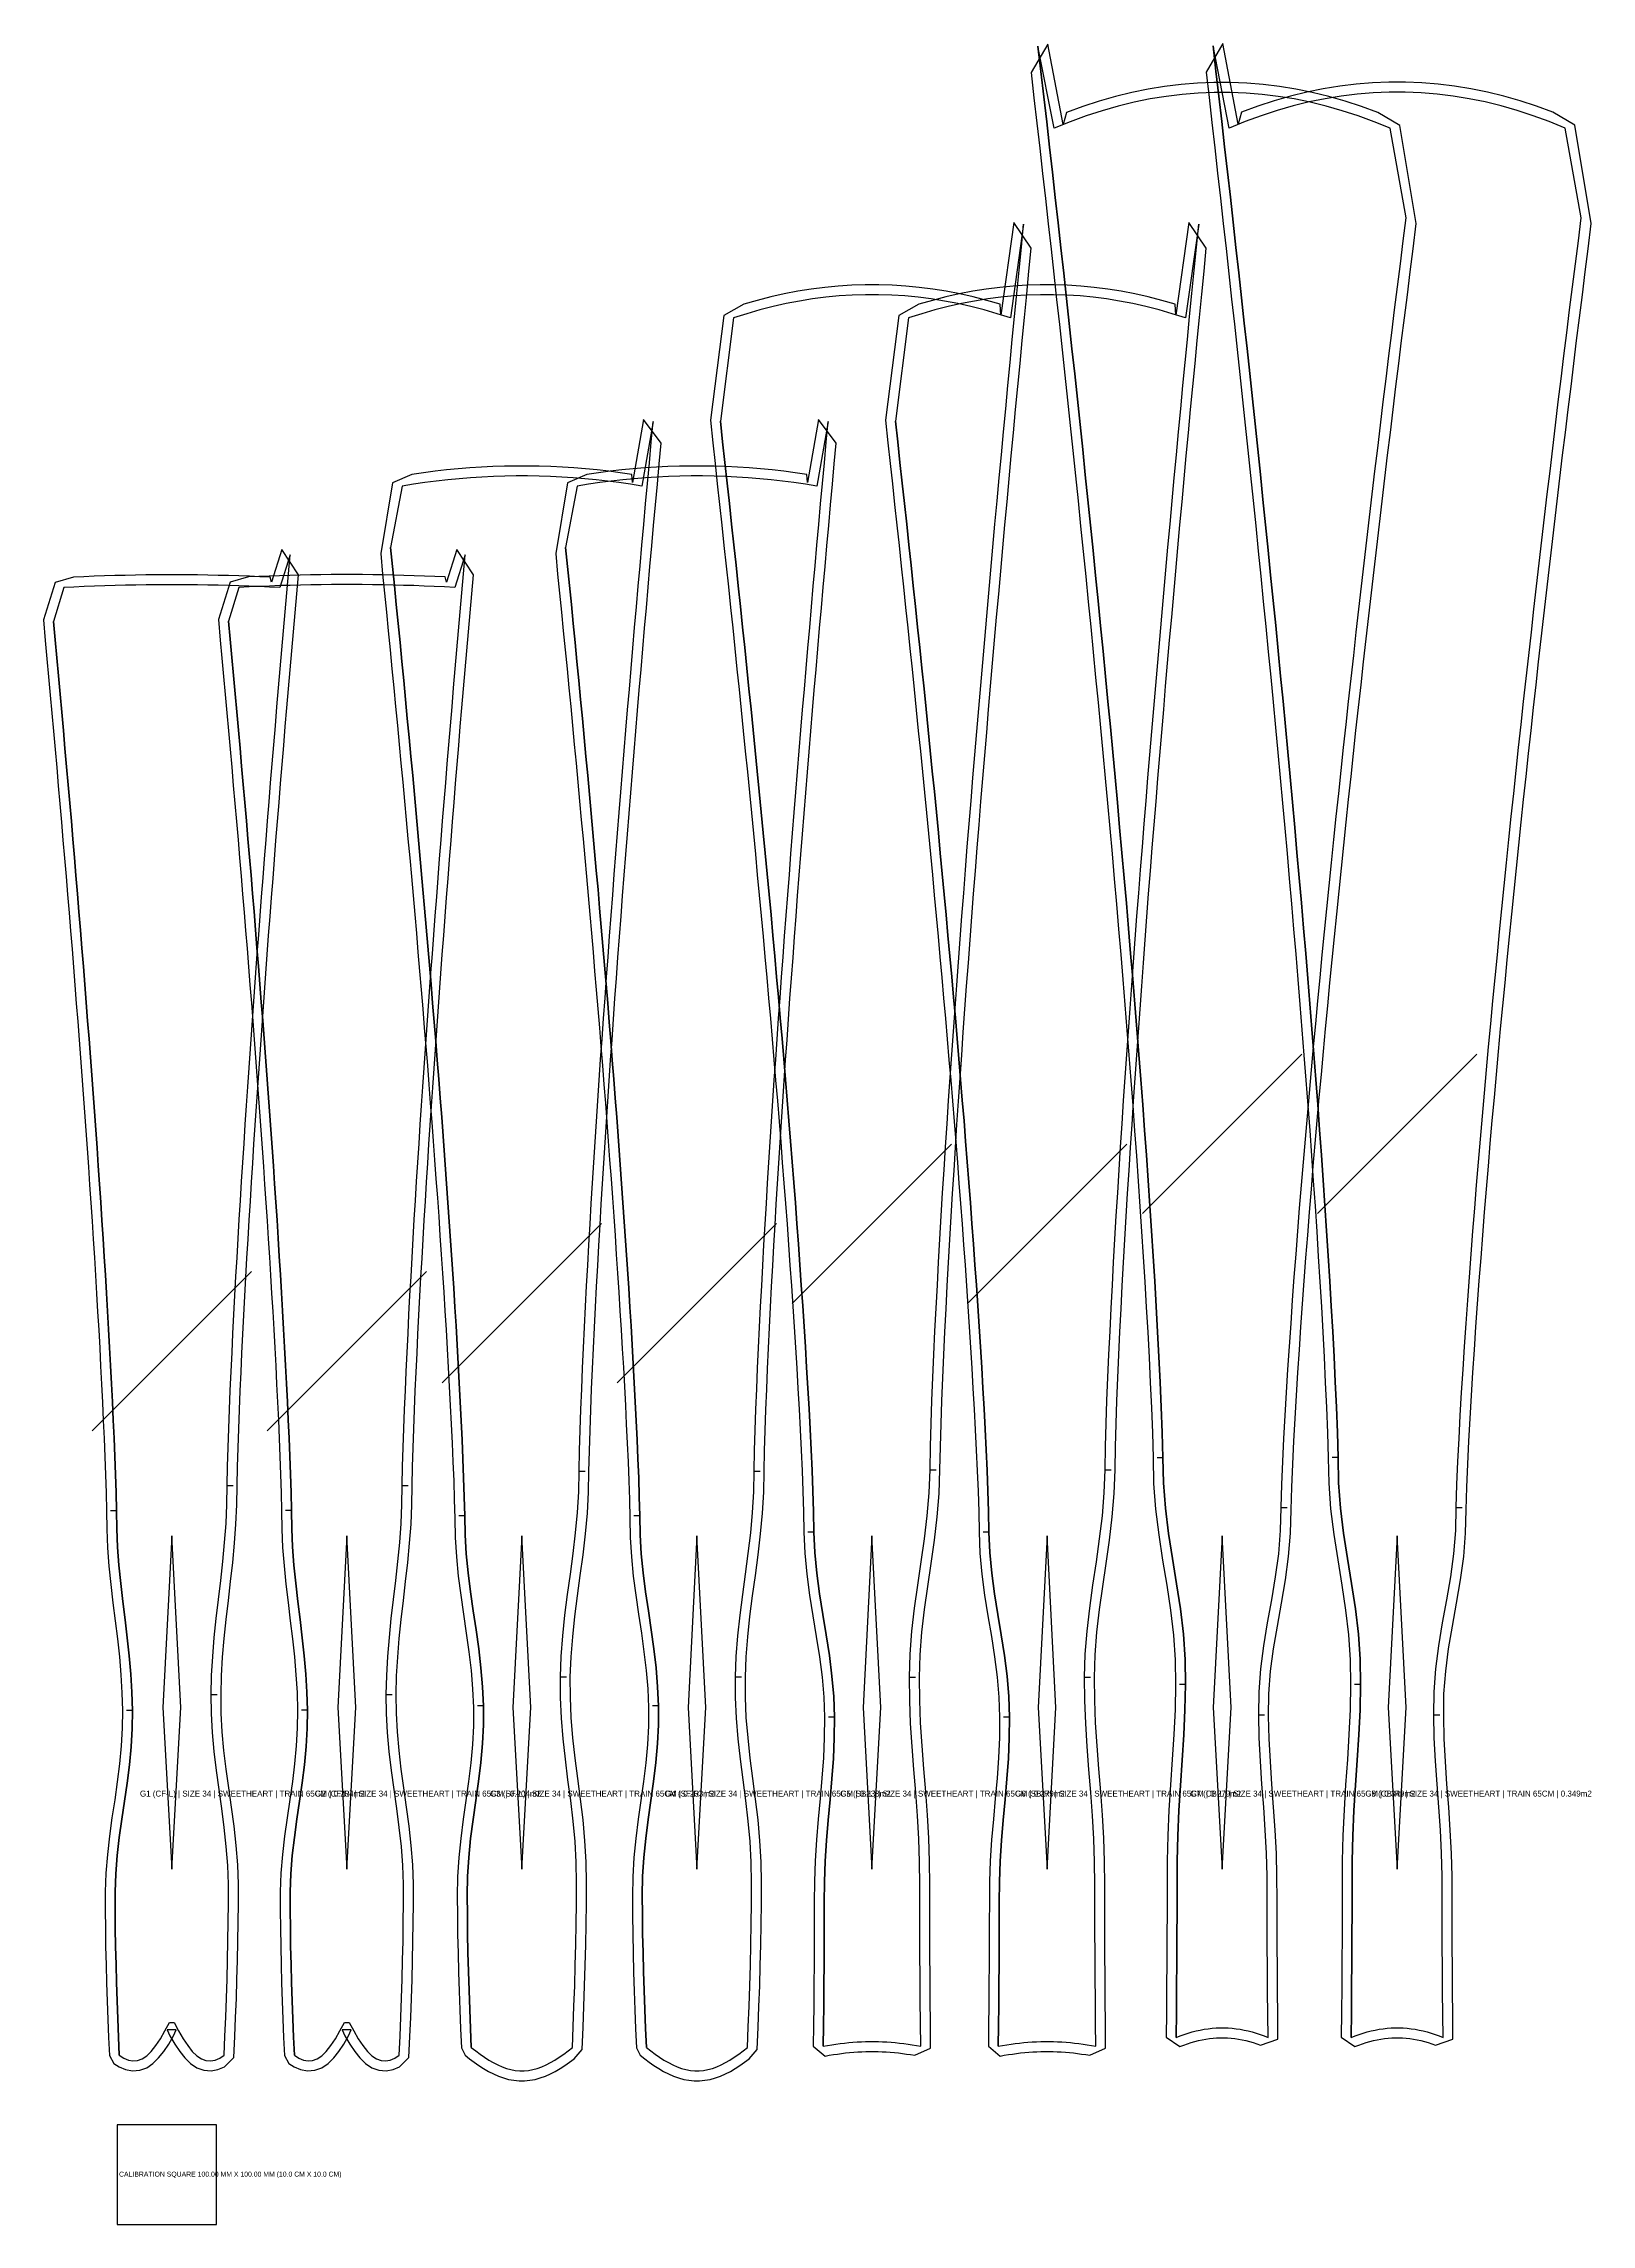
# Model space of a CAD drawing. Header units: millimetres. Extents: x -34 to 1522, y 40 to 2232.
import ezdxf

# ---------------------------------------------------------------- set-up
doc = ezdxf.new("R2010")
doc.units = ezdxf.units.MM
for name, color, linetype in [('1_BOUNDARY', 7, 'Continuous'), ('2_SEW', 3, 'Continuous'), ('3_SEAM_EDGE', 5, 'Continuous'), ('4_INTERNAL_DART', 6, 'Continuous'), ('6_TEXT', 2, 'Continuous'), ('7_GRAINLINE', 1, 'Continuous'), ('8_NOTCH', 4, 'Continuous'), ('CALIBRATION_100MM', 1, 'Continuous')]:
    doc.layers.add(name, color=color, linetype=linetype)

msp = doc.modelspace()

# ---------------------------------------------------------------- linework, layer by layer
at = {"layer": '1_BOUNDARY'}
for points in [[(1108.557, 218.643), (1112.424, 220.191), (1116.134, 221.541), (1119.836, 222.752), (1123.529, 223.827), (1127.212, 224.764), (1130.886, 225.566), (1134.553, 226.233), (1138.215, 226.766), (1141.872, 227.165), (1145.524, 227.431), (1149.175, 227.564), (1152.825, 227.564), (1156.476, 227.431), (1160.128, 227.165), (1163.785, 226.766), (1167.447, 226.233), (1171.114, 225.566), (1174.788, 224.764), (1178.471, 223.827), (1182.164, 222.752), (1185.866, 221.541), (1189.576, 220.191), (1207.005, 226.184), (1206.942, 251.082), (1206.738, 274.138), (1206.558, 297.19), (1206.41, 320.238), (1206.304, 343.283), (1206.246, 366.335), (1206.191, 389.514), (1205.597, 412.824), (1204.398, 436.104), (1202.8, 459.285), (1201.07, 482.347), (1199.496, 505.291), (1198.335, 528.136), (1197.774, 550.874), (1198.09, 573.431), (1199.819, 595.916), (1202.784, 618.539), (1206.602, 641.364), (1210.769, 664.416), (1214.718, 687.697), (1217.899, 711.184), (1219.857, 734.8), (1220.423, 758.122), (1221.136, 781.098), (1222.097, 804.075), (1223.212, 827.08), (1224.446, 850.097), (1225.78, 873.122), (1227.198, 896.151), (1228.692, 919.184), (1230.254, 942.22), (1231.878, 965.258), (1233.561, 988.298), (1235.296, 1011.34), (1237.081, 1034.383), (1238.916, 1057.427), (1240.794, 1080.472), (1242.716, 1103.519), (1244.677, 1126.565), (1246.679, 1149.612), (1248.718, 1172.66), (1250.794, 1195.709), (1252.904, 1218.758), (1255.048, 1241.808), (1257.225, 1264.858), (1259.433, 1287.909), (1261.673, 1310.96), (1263.941, 1334.011), (1266.239, 1357.063), (1268.565, 1380.115), (1270.919, 1403.167), (1273.3, 1426.22), (1275.706, 1449.273), (1278.138, 1472.326), (1280.596, 1495.38), (1283.078, 1518.434), (1285.584, 1541.487), (1288.114, 1564.541), (1290.667, 1587.595), (1293.243, 1610.65), (1295.841, 1633.705), (1298.46, 1656.76), (1301.1, 1679.814), (1303.763, 1702.869), (1306.446, 1725.925), (1309.149, 1748.979), (1311.873, 1772.035), (1314.616, 1795.09), (1317.379, 1818.146), (1320.161, 1841.202), (1322.963, 1864.258), (1325.783, 1887.314), (1328.621, 1910.37), (1331.477, 1933.427), (1334.351, 1956.483), (1337.243, 1979.54), (1340.152, 2002.596), (1343.079, 2025.653), (1346.043, 2051.07), (1329.555, 2149.798), (1307.519, 2162.706), (1291.086, 2168.728), (1274.64, 2174.085), (1258.182, 2178.776), (1241.714, 2182.8), (1225.234, 2186.155), (1208.747, 2188.841), (1192.253, 2190.856), (1175.754, 2192.199), (1159.251, 2192.871), (1142.749, 2192.871), (1126.246, 2192.199), (1109.747, 2190.856), (1093.253, 2188.841), (1076.766, 2186.155), (1060.286, 2182.8), (1043.818, 2178.776), (1027.36, 2174.085), (1010.914, 2168.728), (994.481, 2162.706), (991.199, 2150.731), (975.642, 2231.495), (958.907, 2202.766), (961.835, 2177.439), (964.744, 2152.112), (967.636, 2126.786), (970.51, 2101.46), (973.367, 2076.134), (976.205, 2050.808), (979.025, 2025.481), (981.826, 2000.155), (984.608, 1974.83), (987.372, 1949.504), (990.115, 1924.179), (992.839, 1898.853), (995.542, 1873.528), (998.225, 1848.202), (1000.888, 1822.877), (1003.529, 1797.553), (1006.149, 1772.227), (1008.747, 1746.903), (1011.323, 1721.578), (1013.876, 1696.254), (1016.406, 1670.931), (1018.912, 1645.606), (1021.394, 1620.282), (1023.852, 1594.959), (1026.284, 1569.636), (1028.691, 1544.313), (1031.072, 1518.989), (1033.426, 1493.667), (1035.752, 1468.345), (1038.05, 1443.023), (1040.319, 1417.701), (1042.559, 1392.379), (1044.767, 1367.058), (1046.944, 1341.738), (1049.089, 1316.418), (1051.199, 1291.098), (1053.275, 1265.778), (1055.315, 1240.459), (1057.316, 1215.142), (1059.278, 1189.824), (1061.2, 1164.507), (1063.079, 1139.191), (1064.913, 1113.876), (1066.699, 1088.562), (1068.435, 1063.249), (1070.117, 1037.937), (1071.742, 1012.628), (1073.304, 987.32), (1074.799, 962.015), (1076.217, 936.714), (1077.551, 911.416), (1078.786, 886.126), (1079.901, 860.846), (1080.862, 835.593), (1081.576, 810.34), (1082.141, 784.77), (1084.091, 758.934), (1087.263, 733.215), (1091.206, 707.683), (1095.373, 682.36), (1099.198, 657.246), (1102.171, 632.316), (1103.909, 607.511), (1104.226, 582.64), (1103.664, 557.602), (1102.501, 532.468), (1100.925, 507.244), (1099.195, 481.913), (1097.599, 456.473), (1096.402, 430.943), (1095.809, 405.386), (1095.754, 379.948), (1095.696, 354.625), (1095.59, 329.31), (1095.442, 303.992), (1095.262, 278.669), (1095.058, 253.343), (1094.842, 228.012), (1108.557, 218.643)], [(1284.557, 218.643), (1288.424, 220.191), (1292.134, 221.541), (1295.836, 222.752), (1299.529, 223.827), (1303.212, 224.764), (1306.886, 225.566), (1310.553, 226.233), (1314.215, 226.766), (1317.872, 227.165), (1321.524, 227.431), (1325.175, 227.564), (1328.825, 227.564), (1332.476, 227.431), (1336.128, 227.165), (1339.785, 226.766), (1343.447, 226.233), (1347.114, 225.566), (1350.788, 224.764), (1354.471, 223.827), (1358.164, 222.752), (1361.866, 221.541), (1365.576, 220.191), (1383.005, 226.184), (1382.942, 251.082), (1382.738, 274.138), (1382.558, 297.19), (1382.41, 320.238), (1382.304, 343.283), (1382.246, 366.335), (1382.191, 389.514), (1381.597, 412.824), (1380.398, 436.104), (1378.8, 459.285), (1377.07, 482.347), (1375.496, 505.291), (1374.335, 528.136), (1373.774, 550.874), (1374.09, 573.431), (1375.819, 595.916), (1378.784, 618.539), (1382.602, 641.364), (1386.769, 664.416), (1390.718, 687.697), (1393.899, 711.184), (1395.857, 734.8), (1396.423, 758.122), (1397.136, 781.098), (1398.097, 804.075), (1399.212, 827.08), (1400.446, 850.097), (1401.78, 873.122), (1403.198, 896.151), (1404.692, 919.184), (1406.254, 942.22), (1407.878, 965.258), (1409.561, 988.298), (1411.296, 1011.34), (1413.081, 1034.383), (1414.916, 1057.427), (1416.794, 1080.472), (1418.716, 1103.519), (1420.677, 1126.565), (1422.679, 1149.612), (1424.718, 1172.66), (1426.794, 1195.709), (1428.904, 1218.758), (1431.048, 1241.808), (1433.225, 1264.858), (1435.433, 1287.909), (1437.673, 1310.96), (1439.941, 1334.011), (1442.239, 1357.063), (1444.565, 1380.115), (1446.919, 1403.167), (1449.3, 1426.22), (1451.706, 1449.273), (1454.138, 1472.326), (1456.596, 1495.38), (1459.078, 1518.434), (1461.584, 1541.487), (1464.114, 1564.541), (1466.667, 1587.595), (1469.243, 1610.65), (1471.841, 1633.705), (1474.46, 1656.76), (1477.1, 1679.814), (1479.763, 1702.869), (1482.446, 1725.925), (1485.149, 1748.979), (1487.873, 1772.035), (1490.616, 1795.09), (1493.379, 1818.146), (1496.161, 1841.202), (1498.963, 1864.258), (1501.783, 1887.314), (1504.621, 1910.37), (1507.477, 1933.427), (1510.351, 1956.483), (1513.243, 1979.54), (1516.152, 2002.596), (1519.079, 2025.653), (1522.044, 2051.068), (1505.557, 2150.022), (1483.519, 2162.936), (1467.086, 2168.958), (1450.64, 2174.315), (1434.182, 2179.006), (1417.714, 2183.03), (1401.234, 2186.385), (1384.747, 2189.071), (1368.253, 2191.086), (1351.754, 2192.429), (1335.251, 2193.101), (1318.749, 2193.101), (1302.246, 2192.429), (1285.747, 2191.086), (1269.253, 2189.071), (1252.766, 2186.385), (1236.286, 2183.03), (1219.818, 2179.006), (1203.36, 2174.315), (1186.914, 2168.958), (1170.481, 2162.936), (1167.203, 2150.951), (1151.644, 2231.947), (1134.907, 2203.22), (1137.835, 2177.888), (1140.744, 2152.555), (1143.636, 2127.223), (1146.51, 2101.891), (1149.367, 2076.559), (1152.205, 2051.227), (1155.025, 2025.895), (1157.826, 2000.564), (1160.608, 1975.232), (1163.372, 1949.901), (1166.115, 1924.569), (1168.839, 1899.238), (1171.542, 1873.907), (1174.225, 1848.576), (1176.888, 1823.245), (1179.529, 1797.914), (1182.149, 1772.584), (1184.747, 1747.253), (1187.323, 1721.922), (1189.876, 1696.592), (1192.406, 1671.262), (1194.912, 1645.932), (1197.394, 1620.602), (1199.852, 1595.273), (1202.284, 1569.944), (1204.691, 1544.615), (1207.072, 1519.286), (1209.426, 1493.958), (1211.752, 1468.63), (1214.05, 1443.302), (1216.319, 1417.974), (1218.559, 1392.647), (1220.767, 1367.321), (1222.944, 1341.994), (1225.089, 1316.668), (1227.199, 1291.342), (1229.275, 1266.017), (1231.315, 1240.693), (1233.316, 1215.369), (1235.278, 1190.045), (1237.2, 1164.723), (1239.079, 1139.401), (1240.913, 1114.08), (1242.699, 1088.76), (1244.435, 1063.441), (1246.117, 1038.124), (1247.742, 1012.809), (1249.304, 987.495), (1250.799, 962.185), (1252.217, 936.877), (1253.551, 911.574), (1254.786, 886.278), (1255.901, 860.993), (1256.862, 835.733), (1257.576, 810.474), (1258.141, 784.899), (1260.091, 759.058), (1263.263, 733.332), (1267.206, 707.793), (1271.373, 682.465), (1275.198, 657.345), (1278.171, 632.409), (1279.909, 607.598), (1280.226, 582.721), (1279.664, 557.677), (1278.501, 532.538), (1276.925, 507.308), (1275.195, 481.971), (1273.599, 456.525), (1272.402, 430.989), (1271.809, 405.427), (1271.754, 379.983), (1271.696, 354.654), (1271.59, 329.333), (1271.442, 304.009), (1271.262, 278.681), (1271.058, 253.349), (1270.842, 228.012), (1284.557, 218.643)], [(751.867, 209.137), (756.045, 209.924), (760.142, 210.626), (764.236, 211.257), (768.329, 211.819), (772.42, 212.309), (776.511, 212.73), (780.601, 213.081), (784.691, 213.361), (788.779, 213.571), (792.868, 213.711), (796.956, 213.781), (801.044, 213.781), (805.132, 213.711), (809.221, 213.571), (813.309, 213.361), (817.399, 213.081), (821.489, 212.73), (825.58, 212.309), (829.671, 211.819), (833.764, 211.257), (837.858, 210.626), (841.955, 209.924), (857.824, 217.183), (857.777, 242.235), (857.579, 265.412), (857.4, 288.587), (857.247, 311.757), (857.127, 334.925), (857.046, 358.092), (857.007, 381.288), (856.865, 404.629), (856.089, 428.072), (854.733, 451.463), (852.987, 474.765), (851.089, 497.962), (849.296, 521.052), (847.85, 544.047), (846.94, 566.971), (846.689, 589.8), (847.401, 612.543), (849.164, 635.312), (851.794, 658.191), (855.009, 681.208), (858.458, 704.383), (861.761, 727.714), (864.544, 751.187), (866.488, 774.774), (867.363, 798.29), (867.734, 821.51), (868.42, 844.594), (869.253, 867.722), (870.191, 890.866), (871.215, 914.016), (872.31, 937.17), (873.469, 960.328), (874.684, 983.488), (875.951, 1006.651), (877.264, 1029.815), (878.622, 1052.98), (880.022, 1076.147), (881.459, 1099.315), (882.934, 1122.482), (884.443, 1145.652), (885.986, 1168.821), (887.561, 1191.992), (889.166, 1215.163), (890.8, 1238.334), (892.462, 1261.506), (894.151, 1284.678), (895.866, 1307.85), (897.607, 1331.023), (899.374, 1354.196), (901.163, 1377.37), (902.976, 1400.544), (904.812, 1423.718), (906.67, 1446.892), (908.55, 1470.066), (910.45, 1493.241), (912.371, 1516.417), (914.313, 1539.591), (916.273, 1562.767), (918.253, 1585.943), (920.253, 1609.118), (922.27, 1632.294), (924.306, 1655.469), (926.36, 1678.646), (928.431, 1701.822), (930.519, 1724.998), (932.624, 1748.175), (934.746, 1771.352), (936.884, 1794.528), (939.038, 1817.705), (941.208, 1840.881), (943.394, 1864.059), (945.595, 1887.236), (947.811, 1910.413), (950.042, 1933.591), (952.287, 1956.769), (954.547, 1979.945), (956.822, 2003.123), (959.111, 2026.3), (941.58, 2051.992), (928.612, 1958.984), (927.867, 1969.983), (914.325, 1973.9), (900.775, 1977.384), (887.22, 1980.433), (873.657, 1983.047), (860.09, 1985.227), (846.52, 1986.971), (832.945, 1988.28), (819.367, 1989.152), (805.79, 1989.589), (792.21, 1989.589), (778.633, 1989.152), (765.055, 1988.28), (751.48, 1986.971), (737.91, 1985.227), (724.343, 1983.047), (710.78, 1980.433), (697.225, 1977.384), (683.675, 1973.9), (670.133, 1969.983), (650.084, 1958.545), (636.576, 1853.353), (638.901, 1830.694), (641.19, 1810.023), (643.465, 1789.353), (645.725, 1768.683), (647.97, 1748.012), (650.2, 1727.342), (652.417, 1706.671), (654.618, 1686.001), (656.803, 1665.331), (658.973, 1644.661), (661.126, 1623.991), (663.265, 1603.322), (665.387, 1582.652), (667.491, 1561.983), (669.579, 1541.314), (671.65, 1520.644), (673.704, 1499.976), (675.74, 1479.307), (677.757, 1458.638), (679.756, 1437.97), (681.736, 1417.302), (683.696, 1396.633), (685.637, 1375.966), (687.558, 1355.297), (689.459, 1334.63), (691.339, 1313.964), (693.196, 1293.296), (695.032, 1272.63), (696.845, 1251.964), (698.634, 1231.297), (700.4, 1210.632), (702.141, 1189.967), (703.856, 1169.301), (705.545, 1148.637), (707.207, 1127.973), (708.841, 1107.309), (710.445, 1086.646), (712.019, 1065.984), (713.562, 1045.322), (715.071, 1024.661), (716.546, 1004), (717.982, 983.341), (719.382, 962.683), (720.74, 942.026), (722.053, 921.371), (723.32, 900.717), (724.534, 880.065), (725.693, 859.417), (726.788, 838.773), (727.811, 818.132), (728.749, 797.501), (729.582, 776.885), (730.266, 756.319), (730.637, 735.6), (731.516, 714.552), (733.469, 693.423), (736.26, 672.423), (739.568, 651.581), (743.017, 630.914), (746.226, 610.421), (748.848, 590.084), (750.603, 569.871), (751.311, 549.688), (751.061, 529.408), (750.153, 509.021), (748.71, 488.555), (746.919, 467.982), (745.02, 447.29), (743.273, 426.481), (741.914, 405.57), (741.135, 384.603), (740.993, 363.748), (740.954, 343.057), (740.873, 322.4), (740.753, 301.739), (740.6, 281.076), (740.421, 260.41), (740.223, 239.739), (740.017, 219.064), (751.867, 209.137)], [(927.867, 209.137), (932.045, 209.924), (936.142, 210.626), (940.236, 211.257), (944.329, 211.819), (948.42, 212.309), (952.511, 212.73), (956.601, 213.081), (960.691, 213.361), (964.779, 213.571), (968.868, 213.711), (972.956, 213.781), (977.044, 213.781), (981.132, 213.711), (985.221, 213.571), (989.309, 213.361), (993.399, 213.081), (997.489, 212.73), (1001.58, 212.309), (1005.671, 211.819), (1009.764, 211.257), (1013.858, 210.626), (1017.955, 209.924), (1033.824, 217.183), (1033.777, 242.235), (1033.579, 265.412), (1033.4, 288.587), (1033.247, 311.757), (1033.127, 334.925), (1033.046, 358.092), (1033.007, 381.288), (1032.865, 404.629), (1032.089, 428.072), (1030.733, 451.463), (1028.987, 474.765), (1027.089, 497.962), (1025.296, 521.052), (1023.85, 544.047), (1022.94, 566.971), (1022.689, 589.8), (1023.401, 612.543), (1025.164, 635.312), (1027.794, 658.191), (1031.009, 681.208), (1034.458, 704.383), (1037.761, 727.714), (1040.544, 751.187), (1042.488, 774.774), (1043.363, 798.29), (1043.734, 821.51), (1044.42, 844.594), (1045.253, 867.722), (1046.191, 890.866), (1047.215, 914.016), (1048.31, 937.17), (1049.469, 960.328), (1050.684, 983.488), (1051.951, 1006.651), (1053.264, 1029.815), (1054.622, 1052.98), (1056.022, 1076.147), (1057.459, 1099.315), (1058.934, 1122.482), (1060.443, 1145.652), (1061.986, 1168.821), (1063.561, 1191.992), (1065.166, 1215.163), (1066.8, 1238.334), (1068.462, 1261.506), (1070.151, 1284.678), (1071.866, 1307.85), (1073.607, 1331.023), (1075.374, 1354.196), (1077.163, 1377.37), (1078.976, 1400.544), (1080.812, 1423.718), (1082.67, 1446.892), (1084.55, 1470.066), (1086.45, 1493.241), (1088.371, 1516.417), (1090.313, 1539.591), (1092.273, 1562.767), (1094.253, 1585.943), (1096.253, 1609.118), (1098.27, 1632.294), (1100.306, 1655.469), (1102.36, 1678.646), (1104.431, 1701.822), (1106.519, 1724.998), (1108.624, 1748.175), (1110.746, 1771.352), (1112.884, 1794.528), (1115.038, 1817.705), (1117.208, 1840.881), (1119.394, 1864.059), (1121.595, 1887.236), (1123.811, 1910.413), (1126.042, 1933.591), (1128.287, 1956.769), (1130.547, 1979.945), (1132.822, 2003.123), (1135.111, 2026.3), (1117.58, 2051.992), (1104.612, 1958.984), (1103.867, 1969.983), (1090.325, 1973.9), (1076.775, 1977.384), (1063.22, 1980.433), (1049.657, 1983.047), (1036.09, 1985.227), (1022.52, 1986.971), (1008.945, 1988.28), (995.367, 1989.152), (981.79, 1989.589), (968.21, 1989.589), (954.633, 1989.152), (941.055, 1988.28), (927.48, 1986.971), (913.91, 1985.227), (900.343, 1983.047), (886.78, 1980.433), (873.225, 1977.384), (859.675, 1973.9), (846.133, 1969.983), (826.084, 1958.545), (812.576, 1853.353), (814.901, 1830.694), (817.19, 1810.023), (819.465, 1789.353), (821.725, 1768.683), (823.97, 1748.012), (826.2, 1727.342), (828.417, 1706.671), (830.618, 1686.001), (832.803, 1665.331), (834.973, 1644.661), (837.126, 1623.991), (839.265, 1603.322), (841.387, 1582.652), (843.491, 1561.983), (845.579, 1541.314), (847.65, 1520.644), (849.704, 1499.976), (851.74, 1479.307), (853.757, 1458.638), (855.756, 1437.97), (857.736, 1417.302), (859.696, 1396.633), (861.637, 1375.966), (863.558, 1355.297), (865.459, 1334.63), (867.339, 1313.964), (869.196, 1293.296), (871.032, 1272.63), (872.845, 1251.964), (874.634, 1231.297), (876.4, 1210.632), (878.141, 1189.967), (879.856, 1169.301), (881.545, 1148.637), (883.207, 1127.973), (884.841, 1107.309), (886.445, 1086.646), (888.019, 1065.984), (889.562, 1045.322), (891.071, 1024.661), (892.546, 1004), (893.982, 983.341), (895.382, 962.683), (896.74, 942.026), (898.053, 921.371), (899.32, 900.717), (900.534, 880.065), (901.693, 859.417), (902.788, 838.773), (903.811, 818.132), (904.749, 797.501), (905.582, 776.885), (906.266, 756.319), (906.637, 735.6), (907.516, 714.552), (909.469, 693.423), (912.26, 672.423), (915.568, 651.581), (919.017, 630.914), (922.226, 610.421), (924.848, 590.084), (926.603, 569.871), (927.311, 549.688), (927.061, 529.408), (926.153, 509.021), (924.71, 488.555), (922.919, 467.982), (921.02, 447.29), (919.273, 426.481), (917.914, 405.57), (917.135, 384.603), (916.993, 363.748), (916.954, 343.057), (916.873, 322.4), (916.753, 301.739), (916.6, 281.076), (916.421, 260.41), (916.223, 239.739), (916.017, 219.064), (927.867, 209.137)], [(389.974, 210.001), (394.486, 206.475), (399.12, 203.021), (403.813, 199.734), (408.577, 196.651), (413.42, 193.814), (418.35, 191.266), (423.373, 189.049), (428.492, 187.206), (433.702, 185.776), (438.988, 184.799), (444.323, 184.303), (449.677, 184.303), (455.012, 184.799), (460.298, 185.776), (465.508, 187.206), (470.627, 189.049), (475.65, 191.266), (480.58, 193.814), (485.423, 196.651), (490.187, 199.734), (494.88, 203.021), (499.514, 206.475), (507.644, 215.774), (508.64, 238.195), (509.392, 258.901), (510.087, 279.62), (510.699, 300.35), (511.208, 321.09), (511.592, 341.838), (511.838, 362.592), (511.936, 383.415), (511.604, 404.41), (510.398, 425.479), (508.449, 446.465), (505.981, 467.334), (503.275, 488.068), (500.635, 508.661), (498.347, 529.124), (496.66, 549.477), (495.751, 569.758), (495.712, 590.023), (496.512, 610.315), (498.076, 630.663), (500.269, 651.096), (502.899, 671.636), (505.731, 692.294), (508.507, 713.072), (510.971, 733.962), (512.895, 754.948), (514.096, 775.999), (514.476, 796.862), (514.921, 817.485), (515.55, 838.099), (516.289, 858.737), (517.109, 879.387), (517.998, 900.041), (518.945, 920.7), (519.944, 941.361), (520.989, 962.025), (522.076, 982.69), (523.202, 1003.357), (524.365, 1024.025), (525.562, 1044.694), (526.791, 1065.364), (528.05, 1086.035), (529.339, 1106.706), (530.655, 1127.378), (531.998, 1148.051), (533.366, 1168.724), (534.759, 1189.397), (536.175, 1210.071), (537.614, 1230.745), (539.075, 1251.42), (540.557, 1272.095), (542.06, 1292.77), (543.584, 1313.445), (545.127, 1334.121), (546.688, 1354.797), (548.269, 1375.473), (549.868, 1396.15), (551.483, 1416.827), (553.118, 1437.503), (554.768, 1458.18), (556.435, 1478.857), (558.119, 1499.535), (559.817, 1520.212), (561.532, 1540.89), (563.262, 1561.568), (565.007, 1582.246), (566.767, 1602.924), (568.541, 1623.602), (570.33, 1644.28), (572.132, 1664.958), (573.948, 1685.637), (575.779, 1706.315), (577.621, 1726.994), (579.478, 1747.673), (581.347, 1768.352), (583.23, 1789.031), (585.124, 1809.71), (587.03, 1830.389), (569.221, 1854.116), (558.121, 1790.708), (557.54, 1799.001), (545.907, 1800.675), (534.272, 1802.163), (522.638, 1803.464), (511.003, 1804.581), (499.367, 1805.511), (487.731, 1806.255), (476.094, 1806.814), (464.456, 1807.186), (452.819, 1807.372), (441.181, 1807.372), (429.544, 1807.186), (417.906, 1806.814), (406.269, 1806.255), (394.633, 1805.511), (382.997, 1804.581), (371.362, 1803.464), (359.728, 1802.163), (348.093, 1800.675), (336.46, 1799.001), (316.975, 1790.372), (305.066, 1719.608), (306.977, 1698.527), (308.884, 1679.538), (310.778, 1660.548), (312.66, 1641.56), (314.53, 1622.571), (316.386, 1603.583), (318.228, 1584.593), (320.059, 1565.605), (321.875, 1546.616), (323.677, 1527.629), (325.466, 1508.64), (327.24, 1489.653), (328.999, 1470.664), (330.745, 1451.677), (332.474, 1432.689), (334.189, 1413.702), (335.887, 1394.714), (337.571, 1375.727), (339.238, 1356.74), (340.888, 1337.753), (342.522, 1318.766), (344.138, 1299.781), (345.737, 1280.794), (347.317, 1261.809), (348.878, 1242.822), (350.421, 1223.837), (351.945, 1204.851), (353.448, 1185.867), (354.93, 1166.882), (356.391, 1147.899), (357.829, 1128.914), (359.245, 1109.931), (360.638, 1090.948), (362.006, 1071.966), (363.348, 1052.984), (364.664, 1034.002), (365.953, 1015.021), (367.212, 996.042), (368.441, 977.062), (369.638, 958.084), (370.801, 939.107), (371.927, 920.132), (373.014, 901.157), (374.058, 882.185), (375.057, 863.215), (376.004, 844.249), (376.892, 825.286), (377.712, 806.33), (378.452, 787.384), (379.08, 768.467), (379.524, 749.538), (379.905, 730.35), (381.11, 710.956), (383.039, 691.634), (385.508, 672.415), (388.286, 653.319), (391.117, 634.353), (393.743, 615.515), (395.932, 596.792), (397.491, 578.163), (398.288, 559.595), (398.249, 541.058), (397.344, 522.501), (395.662, 503.867), (393.378, 485.113), (390.74, 466.217), (388.033, 447.168), (385.561, 427.973), (383.607, 408.65), (382.397, 389.237), (382.064, 369.904), (382.162, 350.759), (382.408, 331.688), (382.793, 312.624), (383.301, 293.568), (383.914, 274.524), (384.609, 255.491), (385.361, 236.474), (386.14, 217.47), (389.974, 210.001)], [(565.974, 210.001), (570.486, 206.475), (575.12, 203.021), (579.813, 199.734), (584.577, 196.651), (589.42, 193.814), (594.35, 191.266), (599.373, 189.049), (604.492, 187.206), (609.702, 185.776), (614.988, 184.799), (620.323, 184.303), (625.677, 184.303), (631.012, 184.799), (636.298, 185.776), (641.508, 187.206), (646.627, 189.049), (651.65, 191.266), (656.58, 193.814), (661.423, 196.651), (666.187, 199.734), (670.88, 203.021), (675.514, 206.475), (683.644, 215.774), (684.64, 238.195), (685.392, 258.901), (686.087, 279.62), (686.699, 300.35), (687.208, 321.09), (687.592, 341.838), (687.838, 362.592), (687.936, 383.415), (687.604, 404.41), (686.398, 425.479), (684.449, 446.465), (681.981, 467.334), (679.275, 488.068), (676.635, 508.661), (674.347, 529.124), (672.66, 549.477), (671.751, 569.758), (671.712, 590.023), (672.512, 610.315), (674.076, 630.663), (676.269, 651.096), (678.899, 671.636), (681.731, 692.294), (684.507, 713.072), (686.971, 733.962), (688.895, 754.948), (690.096, 775.999), (690.476, 796.862), (690.921, 817.485), (691.55, 838.099), (692.289, 858.737), (693.109, 879.387), (693.998, 900.041), (694.945, 920.7), (695.944, 941.361), (696.989, 962.025), (698.076, 982.69), (699.202, 1003.357), (700.365, 1024.025), (701.562, 1044.694), (702.791, 1065.364), (704.05, 1086.035), (705.339, 1106.706), (706.655, 1127.378), (707.998, 1148.051), (709.366, 1168.724), (710.759, 1189.397), (712.175, 1210.071), (713.614, 1230.745), (715.075, 1251.42), (716.557, 1272.095), (718.06, 1292.77), (719.584, 1313.445), (721.127, 1334.121), (722.688, 1354.797), (724.269, 1375.473), (725.868, 1396.15), (727.483, 1416.827), (729.118, 1437.503), (730.768, 1458.18), (732.435, 1478.857), (734.119, 1499.535), (735.817, 1520.212), (737.532, 1540.89), (739.262, 1561.568), (741.007, 1582.246), (742.767, 1602.924), (744.541, 1623.602), (746.33, 1644.28), (748.132, 1664.958), (749.948, 1685.637), (751.779, 1706.315), (753.621, 1726.994), (755.478, 1747.673), (757.347, 1768.352), (759.23, 1789.031), (761.124, 1809.71), (763.03, 1830.389), (745.221, 1854.116), (734.121, 1790.708), (733.54, 1799.001), (721.907, 1800.675), (710.272, 1802.163), (698.638, 1803.464), (687.003, 1804.581), (675.367, 1805.511), (663.731, 1806.255), (652.094, 1806.814), (640.456, 1807.186), (628.819, 1807.372), (617.181, 1807.372), (605.544, 1807.186), (593.906, 1806.814), (582.269, 1806.255), (570.633, 1805.511), (558.997, 1804.581), (547.362, 1803.464), (535.728, 1802.163), (524.093, 1800.675), (512.46, 1799.001), (492.975, 1790.372), (481.066, 1719.608), (482.977, 1698.527), (484.884, 1679.538), (486.778, 1660.548), (488.66, 1641.56), (490.53, 1622.571), (492.386, 1603.583), (494.228, 1584.593), (496.059, 1565.605), (497.875, 1546.616), (499.677, 1527.629), (501.466, 1508.64), (503.24, 1489.653), (504.999, 1470.664), (506.745, 1451.677), (508.474, 1432.689), (510.189, 1413.702), (511.887, 1394.714), (513.571, 1375.727), (515.238, 1356.74), (516.888, 1337.753), (518.522, 1318.766), (520.138, 1299.781), (521.737, 1280.794), (523.317, 1261.809), (524.878, 1242.822), (526.421, 1223.837), (527.945, 1204.851), (529.448, 1185.867), (530.93, 1166.882), (532.391, 1147.899), (533.829, 1128.914), (535.245, 1109.931), (536.638, 1090.948), (538.006, 1071.966), (539.348, 1052.984), (540.664, 1034.002), (541.953, 1015.021), (543.212, 996.042), (544.441, 977.062), (545.638, 958.084), (546.801, 939.107), (547.927, 920.132), (549.014, 901.157), (550.058, 882.185), (551.057, 863.215), (552.004, 844.249), (552.892, 825.286), (553.712, 806.33), (554.452, 787.384), (555.08, 768.467), (555.524, 749.538), (555.905, 730.35), (557.11, 710.956), (559.039, 691.634), (561.508, 672.415), (564.286, 653.319), (567.117, 634.353), (569.743, 615.515), (571.932, 596.792), (573.491, 578.163), (574.288, 559.595), (574.249, 541.058), (573.344, 522.501), (571.662, 503.867), (569.378, 485.113), (566.74, 466.217), (564.033, 447.168), (561.561, 427.973), (559.607, 408.65), (558.397, 389.237), (558.064, 369.904), (558.162, 350.759), (558.408, 331.688), (558.793, 312.624), (559.301, 293.568), (559.914, 274.524), (560.609, 255.491), (561.361, 236.474), (562.14, 217.47), (565.974, 210.001)], [(36.814, 201.605), (42.134, 198.205), (48.552, 195.535), (55.52, 194.294), (62.818, 194.915), (69.816, 197.51), (76.125, 201.738), (81.799, 207.24), (87.043, 213.81), (92.025, 221.305), (96.846, 229.554), (99.522, 235.666), (90.478, 235.666), (93.154, 229.554), (97.975, 221.305), (102.957, 213.81), (108.201, 207.24), (113.875, 201.738), (120.184, 197.51), (127.182, 194.915), (134.48, 194.294), (141.448, 195.535), (147.866, 198.205), (157.471, 207.645), (158.501, 228.699), (159.235, 247.807), (159.92, 266.927), (160.536, 286.058), (161.06, 305.199), (161.477, 324.348), (161.773, 343.503), (161.938, 362.67), (161.934, 381.976), (161.253, 401.444), (159.78, 420.901), (157.665, 440.267), (155.125, 459.515), (152.411, 478.633), (149.789, 497.619), (147.511, 516.481), (145.792, 535.239), (144.788, 553.925), (144.587, 572.618), (145.066, 591.369), (146.135, 610.169), (147.713, 629.026), (149.679, 647.957), (151.879, 666.975), (154.14, 686.085), (156.279, 705.285), (158.124, 724.567), (159.523, 743.916), (160.361, 763.3), (160.616, 782.495), (161.038, 801.499), (161.612, 820.524), (162.28, 839.569), (163.022, 858.624), (163.822, 877.684), (164.673, 896.748), (165.571, 915.814), (166.509, 934.883), (167.485, 953.953), (168.497, 973.024), (169.54, 992.097), (170.613, 1011.171), (171.715, 1030.245), (172.844, 1049.32), (173.999, 1068.396), (175.18, 1087.473), (176.383, 1106.55), (177.609, 1125.627), (178.856, 1144.705), (180.126, 1163.784), (181.415, 1182.863), (182.724, 1201.942), (184.052, 1221.021), (185.398, 1240.1), (186.762, 1259.18), (188.145, 1278.26), (189.543, 1297.341), (190.958, 1316.421), (192.39, 1335.502), (193.837, 1354.582), (195.3, 1373.664), (196.778, 1392.745), (198.27, 1411.826), (199.778, 1430.908), (201.299, 1449.99), (202.834, 1469.071), (204.384, 1488.154), (205.945, 1507.236), (207.522, 1526.318), (209.11, 1545.401), (210.711, 1564.484), (212.324, 1583.566), (213.951, 1602.649), (215.588, 1621.732), (217.239, 1640.814), (218.9, 1659.898), (220.574, 1678.981), (222.258, 1698.064), (205.516, 1723.34), (195.219, 1690.506), (193.78, 1695.634), (183.382, 1696.109), (172.984, 1696.53), (162.586, 1696.9), (152.188, 1697.215), (141.791, 1697.478), (131.392, 1697.689), (120.995, 1697.847), (110.597, 1697.953), (100.2, 1698.006), (89.8, 1698.006), (79.403, 1697.953), (69.005, 1697.847), (58.608, 1697.689), (48.209, 1697.478), (37.812, 1697.215), (27.414, 1696.9), (17.016, 1696.53), (6.618, 1696.109), (-3.78, 1695.634), (-22.228, 1690.256), (-33.859, 1652.687), (-32.254, 1631.891), (-30.57, 1613.656), (-28.896, 1595.42), (-27.235, 1577.186), (-25.585, 1558.951), (-23.947, 1540.717), (-22.321, 1522.482), (-20.707, 1504.247), (-19.107, 1486.013), (-17.519, 1467.778), (-15.942, 1449.545), (-14.381, 1431.311), (-12.831, 1413.076), (-11.296, 1394.843), (-9.775, 1376.609), (-8.267, 1358.376), (-6.775, 1340.143), (-5.298, 1321.909), (-3.834, 1303.676), (-2.387, 1285.444), (-0.956, 1267.212), (0.46, 1248.98), (1.858, 1230.747), (3.24, 1212.515), (4.605, 1194.284), (5.951, 1176.053), (7.278, 1157.822), (8.587, 1139.59), (9.877, 1121.36), (11.146, 1103.13), (12.393, 1084.901), (13.619, 1066.672), (14.822, 1048.443), (16.002, 1030.215), (17.158, 1011.988), (18.287, 993.761), (19.389, 975.535), (20.462, 957.309), (21.505, 939.085), (22.516, 920.863), (23.492, 902.642), (24.43, 884.421), (25.328, 866.203), (26.179, 847.989), (26.979, 829.778), (27.72, 811.573), (28.389, 793.377), (28.963, 775.203), (29.384, 757.051), (29.639, 738.7), (30.478, 720.15), (31.879, 701.636), (33.726, 683.193), (35.866, 664.837), (38.127, 646.574), (40.326, 628.407), (42.291, 610.33), (43.867, 592.332), (44.935, 574.393), (45.413, 556.506), (45.213, 538.679), (44.211, 520.858), (42.494, 502.963), (40.218, 484.96), (37.598, 466.827), (34.884, 448.555), (32.342, 430.146), (30.225, 411.616), (28.749, 392.99), (28.066, 374.355), (28.062, 355.886), (28.227, 337.562), (28.523, 319.252), (28.94, 300.949), (29.465, 282.653), (30.08, 264.368), (30.766, 246.094), (31.499, 227.833), (32.257, 209.585), (36.814, 201.605)], [(212.814, 201.605), (218.134, 198.205), (224.552, 195.535), (231.52, 194.294), (238.818, 194.915), (245.816, 197.51), (252.125, 201.738), (257.799, 207.24), (263.043, 213.81), (268.025, 221.305), (272.846, 229.554), (275.522, 235.666), (266.478, 235.666), (269.154, 229.554), (273.975, 221.305), (278.957, 213.81), (284.201, 207.24), (289.875, 201.738), (296.184, 197.51), (303.182, 194.915), (310.48, 194.294), (317.448, 195.535), (323.866, 198.205), (333.471, 207.645), (334.501, 228.699), (335.235, 247.807), (335.92, 266.927), (336.536, 286.058), (337.06, 305.199), (337.477, 324.348), (337.773, 343.503), (337.938, 362.67), (337.934, 381.976), (337.253, 401.444), (335.78, 420.901), (333.665, 440.267), (331.125, 459.515), (328.411, 478.633), (325.789, 497.619), (323.511, 516.481), (321.792, 535.239), (320.788, 553.925), (320.587, 572.618), (321.066, 591.369), (322.135, 610.169), (323.713, 629.026), (325.679, 647.957), (327.879, 666.975), (330.14, 686.085), (332.279, 705.285), (334.124, 724.567), (335.523, 743.916), (336.361, 763.3), (336.616, 782.495), (337.038, 801.499), (337.612, 820.524), (338.28, 839.569), (339.022, 858.624), (339.822, 877.684), (340.673, 896.748), (341.571, 915.814), (342.509, 934.883), (343.485, 953.953), (344.497, 973.024), (345.54, 992.097), (346.613, 1011.171), (347.715, 1030.245), (348.844, 1049.32), (349.999, 1068.396), (351.18, 1087.473), (352.383, 1106.55), (353.609, 1125.627), (354.856, 1144.705), (356.126, 1163.784), (357.415, 1182.863), (358.724, 1201.942), (360.052, 1221.021), (361.398, 1240.1), (362.762, 1259.18), (364.145, 1278.26), (365.543, 1297.341), (366.958, 1316.421), (368.39, 1335.502), (369.837, 1354.582), (371.3, 1373.664), (372.778, 1392.745), (374.27, 1411.826), (375.778, 1430.908), (377.299, 1449.99), (378.834, 1469.071), (380.384, 1488.154), (381.945, 1507.236), (383.522, 1526.318), (385.11, 1545.401), (386.711, 1564.484), (388.324, 1583.566), (389.951, 1602.649), (391.588, 1621.732), (393.239, 1640.814), (394.9, 1659.898), (396.574, 1678.981), (398.258, 1698.064), (381.556, 1723.404), (371.237, 1690.763), (369.78, 1695.864), (359.382, 1696.339), (348.984, 1696.76), (338.586, 1697.13), (328.188, 1697.445), (317.791, 1697.708), (307.392, 1697.919), (296.995, 1698.077), (286.597, 1698.183), (276.2, 1698.236), (265.8, 1698.236), (255.403, 1698.183), (245.005, 1698.077), (234.608, 1697.919), (224.209, 1697.708), (213.812, 1697.445), (203.414, 1697.13), (193.016, 1696.76), (182.618, 1696.339), (172.22, 1695.864), (153.788, 1690.511), (142.142, 1653.154), (143.746, 1632.345), (145.43, 1614.104), (147.104, 1595.864), (148.765, 1577.623), (150.415, 1559.382), (152.053, 1541.142), (153.679, 1522.901), (155.293, 1504.661), (156.893, 1486.421), (158.481, 1468.181), (160.058, 1449.941), (161.619, 1431.701), (163.169, 1413.461), (164.704, 1395.222), (166.225, 1376.983), (167.733, 1358.743), (169.225, 1340.505), (170.702, 1322.265), (172.166, 1304.027), (173.613, 1285.787), (175.044, 1267.549), (176.46, 1249.311), (177.858, 1231.073), (179.24, 1212.835), (180.604, 1194.598), (181.951, 1176.361), (183.278, 1158.124), (184.587, 1139.887), (185.877, 1121.651), (187.146, 1103.416), (188.393, 1085.18), (189.619, 1066.945), (190.822, 1048.711), (192.002, 1030.477), (193.158, 1012.244), (194.287, 994.011), (195.389, 975.78), (196.462, 957.549), (197.505, 939.319), (198.516, 921.09), (199.492, 902.863), (200.43, 884.637), (201.328, 866.413), (202.179, 848.193), (202.979, 829.976), (203.72, 811.765), (204.389, 793.564), (204.963, 775.384), (205.384, 757.226), (205.639, 738.869), (206.478, 720.314), (207.879, 701.794), (209.726, 683.346), (211.866, 664.983), (214.127, 646.714), (216.326, 628.541), (218.291, 610.459), (219.867, 592.455), (220.935, 574.51), (221.413, 556.616), (221.213, 538.783), (220.211, 520.957), (218.494, 503.056), (216.218, 485.047), (213.598, 466.907), (210.884, 448.629), (208.342, 430.216), (206.224, 411.68), (204.749, 393.048), (204.066, 374.407), (204.062, 355.932), (204.227, 337.603), (204.523, 319.287), (204.94, 300.978), (205.465, 282.677), (206.08, 264.386), (206.766, 246.106), (207.499, 227.839), (208.257, 209.585), (212.814, 201.605)]]:
    msp.add_lwpolyline(points, close=True, dxfattribs=at)
at = {"layer": '2_SEW'}
for points in [[(1104.842, 227.927), (1108.856, 229.533), (1112.869, 230.993), (1116.883, 232.306), (1120.897, 233.474), (1124.911, 234.496), (1128.924, 235.372), (1132.938, 236.102), (1136.952, 236.686), (1140.966, 237.124), (1144.979, 237.416), (1148.993, 237.562), (1153.007, 237.562), (1157.021, 237.416), (1161.034, 237.124), (1165.048, 236.686), (1169.062, 236.102), (1173.076, 235.372), (1177.089, 234.496), (1181.103, 233.474), (1185.117, 232.306), (1189.131, 230.993), (1193.144, 229.533), (1197.158, 227.927), (1196.942, 251.0793), (1196.738, 274.2316), (1196.558, 297.3839), (1196.41, 320.5362), (1196.304, 343.6884), (1196.246, 366.8407), (1196.192, 389.993), (1195.604, 413.1453), (1194.416, 436.2976), (1192.826, 459.4499), (1191.096, 482.6022), (1189.514, 505.7545), (1188.342, 528.9068), (1187.774, 552.0581), (1188.1, 575.2103), (1189.873, 598.3626), (1192.893, 621.5149), (1196.75, 644.6672), (1200.919, 667.8195), (1204.832, 690.9718), (1207.958, 714.124), (1209.871, 737.2763), (1210.427, 760.4287), (1211.143, 783.5809), (1212.107, 806.7332), (1213.225, 829.8855), (1214.462, 853.0378), (1215.798, 876.1901), (1217.218, 899.3424), (1218.714, 922.4947), (1220.278, 945.647), (1221.904, 968.7993), (1223.588, 991.9516), (1225.325, 1015.1038), (1227.112, 1038.256), (1228.948, 1061.4083), (1230.828, 1084.5607), (1232.751, 1107.713), (1234.714, 1130.8653), (1236.717, 1154.0166), (1238.758, 1177.1689), (1240.835, 1200.3212), (1242.946, 1223.4735), (1245.092, 1246.6257), (1247.27, 1269.778), (1249.479, 1292.9303), (1251.72, 1316.0826), (1253.99, 1339.2349), (1256.289, 1362.3871), (1258.616, 1385.5394), (1260.971, 1408.6917), (1263.353, 1431.8441), (1265.761, 1454.9963), (1268.194, 1478.1486), (1270.653, 1501.3009), (1273.136, 1524.4532), (1275.643, 1547.6055), (1278.174, 1570.7578), (1280.728, 1593.9101), (1283.305, 1617.0624), (1285.904, 1640.2147), (1288.524, 1663.367), (1291.166, 1686.5191), (1293.83, 1709.6714), (1296.514, 1732.8237), (1299.218, 1755.975), (1301.943, 1779.1274), (1304.687, 1802.2797), (1307.451, 1825.432), (1310.234, 1848.5843), (1313.036, 1871.7366), (1315.857, 1894.8888), (1318.696, 1918.0411), (1321.553, 1941.1934), (1324.428, 1964.3457), (1327.321, 1987.4979), (1330.231, 2010.6502), (1333.159, 2033.8025), (1336.103, 2056.9548), (1320.007, 2146.825), (1303.911, 2153.379), (1287.815, 2159.278), (1271.719, 2164.521), (1255.623, 2169.109), (1239.528, 2173.042), (1223.432, 2176.319), (1207.336, 2178.941), (1191.24, 2180.907), (1175.144, 2182.218), (1159.048, 2182.873), (1142.952, 2182.873), (1126.856, 2182.218), (1110.76, 2180.907), (1094.664, 2178.941), (1078.568, 2176.319), (1062.472, 2173.042), (1046.377, 2169.109), (1030.281, 2164.521), (1014.185, 2159.278), (998.089, 2153.379), (981.993, 2146.825), (965.897, 2229.25), (968.841, 2203.917), (971.769, 2178.584), (974.679, 2153.25), (977.572, 2127.917), (980.447, 2102.584), (983.304, 2077.251), (986.143, 2051.918), (988.964, 2026.584), (991.766, 2001.251), (994.549, 1975.918), (997.313, 1950.585), (1000.057, 1925.252), (1002.782, 1899.918), (1005.486, 1874.585), (1008.17, 1849.252), (1010.834, 1823.919), (1013.476, 1798.586), (1016.096, 1773.252), (1018.695, 1747.919), (1021.272, 1722.586), (1023.826, 1697.253), (1026.357, 1671.92), (1028.864, 1646.586), (1031.347, 1621.253), (1033.806, 1595.92), (1036.239, 1570.587), (1038.647, 1545.254), (1041.029, 1519.92), (1043.384, 1494.587), (1045.711, 1469.254), (1048.01, 1443.921), (1050.28, 1418.588), (1052.521, 1393.254), (1054.73, 1367.921), (1056.908, 1342.588), (1059.054, 1317.255), (1061.165, 1291.922), (1063.242, 1266.588), (1065.283, 1241.255), (1067.286, 1215.922), (1069.249, 1190.589), (1071.172, 1165.255), (1073.052, 1139.922), (1074.888, 1114.589), (1076.675, 1089.256), (1078.412, 1063.923), (1080.096, 1038.589), (1081.722, 1013.256), (1083.286, 987.923), (1084.782, 962.59), (1086.202, 937.257), (1087.538, 911.923), (1088.775, 886.59), (1089.893, 861.257), (1090.857, 835.924), (1091.573, 810.591), (1092.129, 785.257), (1094.042, 759.924), (1097.168, 734.591), (1101.081, 709.258), (1105.25, 683.925), (1109.107, 658.591), (1112.127, 633.258), (1113.9, 607.925), (1114.226, 582.592), (1113.658, 557.259), (1112.486, 531.925), (1110.904, 506.592), (1109.174, 481.259), (1107.584, 455.926), (1106.396, 430.593), (1105.808, 405.259), (1105.754, 379.926), (1105.696, 354.593), (1105.59, 329.26), (1105.442, 303.927), (1105.262, 278.593), (1105.058, 253.26), (1104.842, 227.927), (1104.842, 227.927)], [(1280.842, 227.927), (1284.856, 229.533), (1288.869, 230.993), (1292.883, 232.306), (1296.897, 233.474), (1300.911, 234.496), (1304.924, 235.372), (1308.938, 236.102), (1312.952, 236.686), (1316.966, 237.124), (1320.979, 237.416), (1324.993, 237.562), (1329.007, 237.562), (1333.021, 237.416), (1337.034, 237.124), (1341.048, 236.686), (1345.062, 236.102), (1349.076, 235.372), (1353.089, 234.496), (1357.103, 233.474), (1361.117, 232.306), (1365.131, 230.993), (1369.144, 229.533), (1373.158, 227.927), (1372.942, 251.0793), (1372.738, 274.2316), (1372.558, 297.3839), (1372.41, 320.5362), (1372.304, 343.6884), (1372.246, 366.8407), (1372.192, 389.993), (1371.604, 413.1453), (1370.416, 436.2976), (1368.826, 459.4499), (1367.096, 482.6022), (1365.514, 505.7545), (1364.342, 528.9068), (1363.774, 552.0581), (1364.1, 575.2103), (1365.873, 598.3626), (1368.893, 621.5149), (1372.75, 644.6672), (1376.919, 667.8195), (1380.832, 690.9718), (1383.958, 714.124), (1385.871, 737.2763), (1386.427, 760.4287), (1387.143, 783.5809), (1388.107, 806.7332), (1389.225, 829.8855), (1390.462, 853.0378), (1391.798, 876.1901), (1393.218, 899.3424), (1394.714, 922.4947), (1396.278, 945.647), (1397.904, 968.7993), (1399.588, 991.9516), (1401.325, 1015.1038), (1403.112, 1038.256), (1404.948, 1061.4083), (1406.828, 1084.5607), (1408.751, 1107.713), (1410.714, 1130.8653), (1412.717, 1154.0166), (1414.758, 1177.1689), (1416.835, 1200.3212), (1418.946, 1223.4735), (1421.092, 1246.6257), (1423.27, 1269.778), (1425.479, 1292.9303), (1427.72, 1316.0826), (1429.99, 1339.2349), (1432.289, 1362.3871), (1434.616, 1385.5394), (1436.971, 1408.6917), (1439.353, 1431.8441), (1441.761, 1454.9963), (1444.194, 1478.1486), (1446.653, 1501.3009), (1449.136, 1524.4532), (1451.643, 1547.6055), (1454.174, 1570.7578), (1456.728, 1593.9101), (1459.305, 1617.0624), (1461.904, 1640.2147), (1464.524, 1663.367), (1467.166, 1686.5191), (1469.83, 1709.6714), (1472.514, 1732.8237), (1475.218, 1755.975), (1477.943, 1779.1274), (1480.687, 1802.2797), (1483.451, 1825.432), (1486.234, 1848.5843), (1489.036, 1871.7366), (1491.857, 1894.8888), (1494.696, 1918.0411), (1497.553, 1941.1934), (1500.428, 1964.3457), (1503.321, 1987.4979), (1506.231, 2010.6502), (1509.159, 2033.8025), (1512.103, 2056.9548), (1496.007, 2147.055), (1479.911, 2153.609), (1463.815, 2159.508), (1447.719, 2164.751), (1431.623, 2169.339), (1415.528, 2173.272), (1399.432, 2176.549), (1383.336, 2179.171), (1367.24, 2181.137), (1351.144, 2182.448), (1335.048, 2183.103), (1318.952, 2183.103), (1302.856, 2182.448), (1286.76, 2181.137), (1270.664, 2179.171), (1254.568, 2176.549), (1238.472, 2173.272), (1222.377, 2169.339), (1206.281, 2164.751), (1190.185, 2159.508), (1174.089, 2153.609), (1157.993, 2147.055), (1141.897, 2229.7117), (1144.841, 2204.3727), (1147.769, 2179.0337), (1150.679, 2153.6947), (1153.572, 2128.3556), (1156.447, 2103.0166), (1159.304, 2077.6776), (1162.143, 2052.3386), (1164.964, 2026.9996), (1167.766, 2001.6605), (1170.549, 1976.3215), (1173.313, 1950.9825), (1176.057, 1925.6435), (1178.782, 1900.3044), (1181.486, 1874.9654), (1184.17, 1849.6264), (1186.834, 1824.2874), (1189.476, 1798.9484), (1192.096, 1773.6093), (1194.695, 1748.2703), (1197.272, 1722.9303), (1199.826, 1697.5913), (1202.357, 1672.2522), (1204.864, 1646.9132), (1207.347, 1621.5742), (1209.806, 1596.2352), (1212.239, 1570.8962), (1214.647, 1545.5571), (1217.029, 1520.2181), (1219.384, 1494.8791), (1221.711, 1469.5401), (1224.01, 1444.2011), (1226.28, 1418.862), (1228.521, 1393.523), (1230.73, 1368.184), (1232.908, 1342.845), (1235.054, 1317.5059), (1237.165, 1292.1669), (1239.242, 1266.8279), (1241.283, 1241.4889), (1243.286, 1216.1499), (1245.249, 1190.8108), (1247.172, 1165.4718), (1249.052, 1140.1328), (1250.888, 1114.7938), (1252.675, 1089.4547), (1254.412, 1064.1157), (1256.096, 1038.7767), (1257.722, 1013.4377), (1259.286, 988.0987), (1260.782, 962.7596), (1262.202, 937.4206), (1263.538, 912.0816), (1264.775, 886.7426), (1265.893, 861.4035), (1266.857, 836.0645), (1267.573, 810.7255), (1268.129, 785.3865), (1270.042, 760.0475), (1273.168, 734.7084), (1277.081, 709.3684), (1281.25, 684.0294), (1285.107, 658.6904), (1288.127, 633.3514), (1289.9, 608.0123), (1290.226, 582.6733), (1289.658, 557.3343), (1288.486, 531.9953), (1286.904, 506.6562), (1285.174, 481.3172), (1283.584, 455.9782), (1282.396, 430.6392), (1281.808, 405.3002), (1281.754, 379.9611), (1281.696, 354.6221), (1281.59, 329.2831), (1281.442, 303.9441), (1281.262, 278.605), (1281.058, 253.266), (1280.842, 227.927), (1280.842, 227.927)], [(750.016, 218.964), (754.275, 219.766), (758.535, 220.496), (762.794, 221.153), (767.054, 221.737), (771.313, 222.248), (775.573, 222.686), (779.832, 223.051), (784.092, 223.343), (788.351, 223.562), (792.611, 223.708), (796.87, 223.781), (801.13, 223.781), (805.389, 223.708), (809.649, 223.562), (813.908, 223.343), (818.168, 223.051), (822.427, 222.686), (826.687, 222.248), (830.946, 221.737), (835.206, 221.153), (839.465, 220.496), (843.725, 219.766), (847.984, 218.964), (847.777, 242.148), (847.579, 265.331), (847.4, 288.515), (847.247, 311.698), (847.127, 334.882), (847.046, 358.066), (847.007, 381.249), (846.867, 404.433), (846.099, 427.617), (844.755, 450.8), (843.018, 473.984), (841.121, 497.167), (839.321, 520.351), (837.863, 543.535), (836.943, 566.718), (836.69, 589.902), (837.416, 613.086), (839.21, 636.269), (841.874, 659.453), (845.111, 682.636), (848.562, 705.82), (851.845, 729.004), (854.594, 752.187), (856.506, 775.371), (857.367, 798.555), (857.737, 821.738), (858.425, 844.922), (859.26, 868.105), (860.2, 891.289), (861.225, 914.473), (862.322, 937.656), (863.482, 960.84), (864.698, 984.023), (865.966, 1007.207), (867.281, 1030.391), (868.64, 1053.574), (870.041, 1076.758), (871.479, 1099.942), (872.955, 1123.125), (874.465, 1146.309), (876.009, 1169.492), (877.584, 1192.676), (879.19, 1215.86), (880.825, 1239.043), (882.488, 1262.227), (884.178, 1285.411), (885.894, 1308.594), (887.636, 1331.778), (889.403, 1354.961), (891.193, 1378.145), (893.007, 1401.329), (894.844, 1424.512), (896.702, 1447.696), (898.583, 1470.879), (900.484, 1494.063), (902.406, 1517.247), (904.348, 1540.43), (906.309, 1563.614), (908.29, 1586.798), (910.29, 1609.981), (912.308, 1633.165), (914.345, 1656.348), (916.399, 1679.532), (918.471, 1702.716), (920.56, 1725.899), (922.665, 1749.083), (924.788, 1772.267), (926.927, 1795.45), (929.081, 1818.634), (931.252, 1841.817), (933.438, 1865.001), (935.64, 1888.185), (937.857, 1911.368), (940.088, 1934.552), (942.334, 1957.736), (944.595, 1980.919), (946.87, 2004.103), (949.16, 2027.286), (951.463, 2050.47), (938.205, 1956.159), (924.947, 1960.419), (911.69, 1964.253), (898.432, 1967.662), (885.175, 1970.644), (871.917, 1973.2), (858.659, 1975.33), (845.402, 1977.034), (832.144, 1978.312), (818.886, 1979.164), (805.629, 1979.59), (792.371, 1979.59), (779.114, 1979.164), (765.856, 1978.312), (752.598, 1977.034), (739.341, 1975.33), (726.083, 1973.2), (712.825, 1970.644), (699.568, 1967.662), (686.31, 1964.253), (673.053, 1960.419), (659.795, 1956.159), (646.537, 1852.3123), (648.84, 1831.6374), (651.13, 1810.9614), (653.405, 1790.2865), (655.666, 1769.6115), (657.912, 1748.9356), (660.143, 1728.2607), (662.36, 1707.5858), (664.562, 1686.9098), (666.748, 1666.2348), (668.919, 1645.5589), (671.073, 1624.8839), (673.212, 1604.209), (675.335, 1583.5331), (677.44, 1562.8582), (679.529, 1542.1832), (681.601, 1521.5073), (683.655, 1500.8323), (685.692, 1480.1574), (687.71, 1459.4814), (689.71, 1438.8065), (691.691, 1418.1316), (693.652, 1397.4556), (695.594, 1376.7807), (697.516, 1356.1047), (699.417, 1335.4298), (701.298, 1314.7548), (703.156, 1294.079), (704.993, 1273.404), (706.807, 1252.729), (708.597, 1232.0531), (710.364, 1211.3781), (712.106, 1190.7032), (713.822, 1170.0272), (715.512, 1149.3524), (717.175, 1128.6774), (718.81, 1108.0015), (720.416, 1087.3265), (721.991, 1066.6516), (723.535, 1045.9756), (725.045, 1025.3006), (726.521, 1004.6248), (727.959, 983.9498), (729.36, 963.2749), (730.719, 942.5989), (732.034, 921.924), (733.302, 901.249), (734.518, 880.5731), (735.678, 859.8982), (736.775, 839.2232), (737.8, 818.5473), (738.74, 797.8723), (739.575, 777.1974), (740.263, 756.5214), (740.633, 735.8465), (741.494, 715.1716), (743.406, 694.4957), (746.155, 673.8207), (749.438, 653.1448), (752.889, 632.4698), (756.126, 611.7948), (758.79, 591.1189), (760.584, 570.444), (761.31, 549.7691), (761.057, 529.0931), (760.137, 508.4182), (758.679, 487.7432), (756.879, 467.0673), (754.982, 446.3923), (753.245, 425.7174), (751.901, 405.0415), (751.133, 384.3665), (750.993, 363.6906), (750.954, 343.0156), (750.873, 322.3407), (750.753, 301.6647), (750.6, 280.9899), (750.421, 260.3149), (750.223, 239.639), (750.016, 218.964), (750.016, 218.964)], [(926.016, 218.964), (930.275, 219.766), (934.535, 220.496), (938.794, 221.153), (943.054, 221.737), (947.313, 222.248), (951.573, 222.686), (955.832, 223.051), (960.092, 223.343), (964.351, 223.562), (968.611, 223.708), (972.87, 223.781), (977.13, 223.781), (981.389, 223.708), (985.649, 223.562), (989.908, 223.343), (994.168, 223.051), (998.427, 222.686), (1002.687, 222.248), (1006.946, 221.737), (1011.206, 221.153), (1015.465, 220.496), (1019.725, 219.766), (1023.984, 218.964), (1023.777, 242.148), (1023.579, 265.331), (1023.4, 288.515), (1023.247, 311.698), (1023.127, 334.882), (1023.046, 358.066), (1023.007, 381.249), (1022.867, 404.433), (1022.099, 427.617), (1020.755, 450.8), (1019.018, 473.984), (1017.121, 497.167), (1015.321, 520.351), (1013.863, 543.535), (1012.943, 566.718), (1012.69, 589.902), (1013.416, 613.086), (1015.21, 636.269), (1017.874, 659.453), (1021.111, 682.636), (1024.562, 705.82), (1027.845, 729.004), (1030.594, 752.187), (1032.506, 775.371), (1033.367, 798.555), (1033.737, 821.738), (1034.425, 844.922), (1035.26, 868.105), (1036.2, 891.289), (1037.225, 914.473), (1038.322, 937.656), (1039.482, 960.84), (1040.698, 984.023), (1041.966, 1007.207), (1043.281, 1030.391), (1044.64, 1053.574), (1046.041, 1076.758), (1047.479, 1099.942), (1048.955, 1123.125), (1050.465, 1146.309), (1052.009, 1169.492), (1053.584, 1192.676), (1055.19, 1215.86), (1056.825, 1239.043), (1058.488, 1262.227), (1060.178, 1285.411), (1061.894, 1308.594), (1063.636, 1331.778), (1065.403, 1354.961), (1067.193, 1378.145), (1069.007, 1401.329), (1070.844, 1424.512), (1072.702, 1447.696), (1074.583, 1470.879), (1076.484, 1494.063), (1078.406, 1517.247), (1080.348, 1540.43), (1082.309, 1563.614), (1084.29, 1586.798), (1086.29, 1609.981), (1088.308, 1633.165), (1090.345, 1656.348), (1092.399, 1679.532), (1094.471, 1702.716), (1096.56, 1725.899), (1098.665, 1749.083), (1100.788, 1772.267), (1102.927, 1795.45), (1105.081, 1818.634), (1107.252, 1841.817), (1109.438, 1865.001), (1111.64, 1888.185), (1113.857, 1911.368), (1116.088, 1934.552), (1118.334, 1957.736), (1120.595, 1980.919), (1122.87, 2004.103), (1125.16, 2027.286), (1127.463, 2050.47), (1114.205, 1956.159), (1100.947, 1960.419), (1087.69, 1964.253), (1074.432, 1967.662), (1061.175, 1970.644), (1047.917, 1973.2), (1034.659, 1975.33), (1021.402, 1977.034), (1008.144, 1978.312), (994.886, 1979.164), (981.629, 1979.59), (968.371, 1979.59), (955.114, 1979.164), (941.856, 1978.312), (928.598, 1977.034), (915.341, 1975.33), (902.083, 1973.2), (888.825, 1970.644), (875.568, 1967.662), (862.31, 1964.253), (849.053, 1960.419), (835.795, 1956.159), (822.537, 1852.3123), (824.84, 1831.6374), (827.13, 1810.9614), (829.405, 1790.2865), (831.666, 1769.6115), (833.912, 1748.9356), (836.143, 1728.2607), (838.36, 1707.5858), (840.562, 1686.9098), (842.748, 1666.2348), (844.919, 1645.5589), (847.073, 1624.8839), (849.212, 1604.209), (851.335, 1583.5331), (853.44, 1562.8582), (855.529, 1542.1832), (857.601, 1521.5073), (859.655, 1500.8323), (861.692, 1480.1574), (863.71, 1459.4814), (865.71, 1438.8065), (867.691, 1418.1316), (869.652, 1397.4556), (871.594, 1376.7807), (873.516, 1356.1047), (875.417, 1335.4298), (877.298, 1314.7548), (879.156, 1294.079), (880.993, 1273.404), (882.807, 1252.729), (884.597, 1232.0531), (886.364, 1211.3781), (888.106, 1190.7032), (889.822, 1170.0272), (891.512, 1149.3524), (893.175, 1128.6774), (894.81, 1108.0015), (896.416, 1087.3265), (897.991, 1066.6516), (899.535, 1045.9756), (901.045, 1025.3006), (902.521, 1004.6248), (903.959, 983.9498), (905.36, 963.2749), (906.719, 942.5989), (908.034, 921.924), (909.302, 901.249), (910.518, 880.5731), (911.678, 859.8982), (912.775, 839.2232), (913.8, 818.5473), (914.74, 797.8723), (915.575, 777.1974), (916.263, 756.5214), (916.633, 735.8465), (917.494, 715.1716), (919.406, 694.4957), (922.155, 673.8207), (925.438, 653.1448), (928.889, 632.4698), (932.126, 611.7948), (934.79, 591.1189), (936.584, 570.444), (937.31, 549.7691), (937.057, 529.0931), (936.137, 508.4182), (934.679, 487.7432), (932.879, 467.0673), (930.982, 446.3923), (929.245, 425.7174), (927.901, 405.0415), (927.133, 384.3665), (926.993, 363.6906), (926.954, 343.0156), (926.873, 322.3407), (926.753, 301.6647), (926.6, 280.9899), (926.421, 260.3149), (926.223, 239.639), (926.016, 218.964), (926.016, 218.964)], [(396.132, 217.88), (400.555, 214.423), (404.979, 211.125), (409.402, 208.026), (413.825, 205.163), (418.249, 202.571), (422.672, 200.284), (427.095, 198.331), (431.518, 196.737), (435.942, 195.522), (440.365, 194.704), (444.788, 194.292), (449.212, 194.292), (453.635, 194.704), (458.058, 195.522), (462.482, 196.737), (466.905, 198.331), (471.328, 200.284), (475.751, 202.571), (480.175, 205.163), (484.598, 208.026), (489.021, 211.125), (493.445, 214.423), (497.868, 217.88), (498.647, 238.565), (499.398, 259.25), (500.092, 279.935), (500.703, 300.62), (501.21, 321.305), (501.593, 341.99), (501.838, 362.675), (501.936, 383.36), (501.611, 404.045), (500.426, 424.73), (498.504, 445.415), (496.057, 466.1), (493.358, 486.785), (490.706, 507.47), (488.394, 528.155), (486.68, 548.84), (485.754, 569.525), (485.714, 590.21), (486.529, 610.895), (488.118, 631.58), (490.338, 652.265), (492.986, 672.95), (495.821, 693.635), (498.585, 714.32), (501.026, 735.005), (502.923, 755.69), (504.103, 776.375), (504.478, 797.06), (504.924, 817.745), (505.555, 838.43), (506.296, 859.115), (507.118, 879.8), (508.008, 900.485), (508.956, 921.17), (509.956, 941.855), (511.002, 962.54), (512.09, 983.225), (513.217, 1003.91), (514.381, 1024.595), (515.579, 1045.28), (516.809, 1065.965), (518.069, 1086.65), (519.359, 1107.335), (520.676, 1128.02), (522.019, 1148.705), (523.388, 1169.39), (524.782, 1190.075), (526.199, 1210.76), (527.638, 1231.445), (529.1, 1252.13), (530.583, 1272.815), (532.087, 1293.5), (533.611, 1314.185), (535.155, 1334.87), (536.717, 1355.555), (538.298, 1376.24), (539.898, 1396.925), (541.514, 1417.61), (543.149, 1438.295), (544.8, 1458.98), (546.468, 1479.665), (548.152, 1500.35), (549.851, 1521.035), (551.567, 1541.72), (553.297, 1562.405), (555.043, 1583.09), (556.803, 1603.775), (558.578, 1624.46), (560.367, 1645.145), (562.17, 1665.83), (563.987, 1686.515), (565.818, 1707.2), (567.661, 1727.885), (569.518, 1748.57), (571.388, 1769.255), (573.271, 1789.94), (575.166, 1810.625), (577.073, 1831.31), (578.993, 1851.995), (567.515, 1787.279), (556.038, 1789.114), (544.56, 1790.766), (533.082, 1792.234), (521.605, 1793.518), (510.127, 1794.619), (498.649, 1795.537), (487.172, 1796.271), (475.694, 1796.822), (464.216, 1797.189), (452.739, 1797.372), (441.261, 1797.372), (429.784, 1797.189), (418.306, 1796.822), (406.828, 1796.271), (395.351, 1795.537), (383.873, 1794.619), (372.395, 1793.518), (360.918, 1792.234), (349.44, 1790.766), (337.962, 1789.114), (326.485, 1787.279), (315.007, 1725.3648), (316.927, 1706.2822), (318.834, 1687.2006), (320.729, 1668.118), (322.612, 1649.0363), (324.482, 1629.9538), (326.339, 1610.8722), (328.182, 1591.7896), (330.013, 1572.708), (331.83, 1553.6254), (333.633, 1534.5438), (335.422, 1515.4613), (337.197, 1496.3798), (338.957, 1477.2972), (340.703, 1458.2156), (342.433, 1439.133), (344.149, 1420.0515), (345.848, 1400.9689), (347.532, 1381.8873), (349.2, 1362.8047), (350.851, 1343.7231), (352.486, 1324.6406), (354.102, 1305.559), (355.702, 1286.4764), (357.283, 1267.3948), (358.845, 1248.3122), (360.389, 1229.2307), (361.913, 1210.1481), (363.417, 1191.0665), (364.9, 1171.9839), (366.362, 1152.9023), (367.801, 1133.8198), (369.218, 1114.7383), (370.612, 1095.6557), (371.981, 1076.574), (373.324, 1057.4914), (374.641, 1038.4099), (375.931, 1019.3273), (377.191, 1000.2457), (378.421, 981.1631), (379.619, 962.0815), (380.783, 942.999), (381.91, 923.9174), (382.998, 904.8348), (384.044, 885.7532), (385.044, 866.6706), (385.992, 847.5891), (386.882, 828.5065), (387.704, 809.4249), (388.445, 790.3423), (389.076, 771.2608), (389.522, 752.1783), (389.897, 733.0967), (391.077, 714.0141), (392.974, 694.9325), (395.415, 675.8499), (398.179, 656.7683), (401.014, 637.6858), (403.662, 618.6042), (405.882, 599.5216), (407.471, 580.44), (408.286, 561.3574), (408.246, 542.2759), (407.32, 523.1933), (405.606, 504.1116), (403.294, 485.029), (400.642, 465.9474), (397.943, 446.8649), (395.496, 427.7833), (393.574, 408.7007), (392.389, 389.6192), (392.064, 370.5366), (392.162, 351.4551), (392.407, 332.3725), (392.79, 313.2909), (393.297, 294.2083), (393.908, 275.1267), (394.602, 256.0442), (395.353, 236.9626), (396.132, 217.88), (396.132, 217.88)], [(572.132, 217.88), (576.555, 214.423), (580.979, 211.125), (585.402, 208.026), (589.825, 205.163), (594.249, 202.571), (598.672, 200.284), (603.095, 198.331), (607.518, 196.737), (611.942, 195.522), (616.365, 194.704), (620.788, 194.292), (625.212, 194.292), (629.635, 194.704), (634.058, 195.522), (638.482, 196.737), (642.905, 198.331), (647.328, 200.284), (651.751, 202.571), (656.175, 205.163), (660.598, 208.026), (665.021, 211.125), (669.445, 214.423), (673.868, 217.88), (674.647, 238.565), (675.398, 259.25), (676.092, 279.935), (676.703, 300.62), (677.21, 321.305), (677.593, 341.99), (677.838, 362.675), (677.936, 383.36), (677.611, 404.045), (676.426, 424.73), (674.504, 445.415), (672.057, 466.1), (669.358, 486.785), (666.706, 507.47), (664.394, 528.155), (662.68, 548.84), (661.754, 569.525), (661.714, 590.21), (662.529, 610.895), (664.118, 631.58), (666.338, 652.265), (668.986, 672.95), (671.821, 693.635), (674.585, 714.32), (677.026, 735.005), (678.923, 755.69), (680.103, 776.375), (680.478, 797.06), (680.924, 817.745), (681.555, 838.43), (682.296, 859.115), (683.118, 879.8), (684.008, 900.485), (684.956, 921.17), (685.956, 941.855), (687.002, 962.54), (688.09, 983.225), (689.217, 1003.91), (690.381, 1024.595), (691.579, 1045.28), (692.809, 1065.965), (694.069, 1086.65), (695.359, 1107.335), (696.676, 1128.02), (698.019, 1148.705), (699.388, 1169.39), (700.782, 1190.075), (702.199, 1210.76), (703.638, 1231.445), (705.1, 1252.13), (706.583, 1272.815), (708.087, 1293.5), (709.611, 1314.185), (711.155, 1334.87), (712.717, 1355.555), (714.298, 1376.24), (715.898, 1396.925), (717.514, 1417.61), (719.149, 1438.295), (720.8, 1458.98), (722.468, 1479.665), (724.152, 1500.35), (725.851, 1521.035), (727.567, 1541.72), (729.297, 1562.405), (731.043, 1583.09), (732.803, 1603.775), (734.578, 1624.46), (736.367, 1645.145), (738.17, 1665.83), (739.987, 1686.515), (741.818, 1707.2), (743.661, 1727.885), (745.518, 1748.57), (747.388, 1769.255), (749.271, 1789.94), (751.166, 1810.625), (753.073, 1831.31), (754.993, 1851.995), (743.515, 1787.279), (732.038, 1789.114), (720.56, 1790.766), (709.082, 1792.234), (697.605, 1793.518), (686.127, 1794.619), (674.649, 1795.537), (663.172, 1796.271), (651.694, 1796.822), (640.216, 1797.189), (628.739, 1797.372), (617.261, 1797.372), (605.784, 1797.189), (594.306, 1796.822), (582.828, 1796.271), (571.351, 1795.537), (559.873, 1794.619), (548.395, 1793.518), (536.918, 1792.234), (525.44, 1790.766), (513.962, 1789.114), (502.485, 1787.279), (491.007, 1725.3648), (492.927, 1706.2822), (494.834, 1687.2006), (496.729, 1668.118), (498.612, 1649.0363), (500.482, 1629.9538), (502.339, 1610.8722), (504.182, 1591.7896), (506.013, 1572.708), (507.83, 1553.6254), (509.633, 1534.5438), (511.422, 1515.4613), (513.197, 1496.3798), (514.957, 1477.2972), (516.703, 1458.2156), (518.433, 1439.133), (520.149, 1420.0515), (521.848, 1400.9689), (523.532, 1381.8873), (525.2, 1362.8047), (526.851, 1343.7231), (528.486, 1324.6406), (530.102, 1305.559), (531.702, 1286.4764), (533.283, 1267.3948), (534.845, 1248.3122), (536.389, 1229.2307), (537.913, 1210.1481), (539.417, 1191.0665), (540.9, 1171.9839), (542.362, 1152.9023), (543.801, 1133.8198), (545.218, 1114.7383), (546.612, 1095.6557), (547.981, 1076.574), (549.324, 1057.4914), (550.641, 1038.4099), (551.931, 1019.3273), (553.191, 1000.2457), (554.421, 981.1631), (555.619, 962.0815), (556.783, 942.999), (557.91, 923.9174), (558.998, 904.8348), (560.044, 885.7532), (561.044, 866.6706), (561.992, 847.5891), (562.882, 828.5065), (563.704, 809.4249), (564.445, 790.3423), (565.076, 771.2608), (565.522, 752.1783), (565.897, 733.0967), (567.077, 714.0141), (568.974, 694.9325), (571.415, 675.8499), (574.179, 656.7683), (577.014, 637.6858), (579.662, 618.6042), (581.882, 599.5216), (583.471, 580.44), (584.286, 561.3574), (584.246, 542.2759), (583.32, 523.1933), (581.606, 504.1116), (579.294, 485.029), (576.642, 465.9474), (573.943, 446.8649), (571.496, 427.7833), (569.574, 408.7007), (568.389, 389.6192), (568.064, 370.5366), (568.162, 351.4551), (568.407, 332.3725), (568.79, 313.2909), (569.297, 294.2083), (569.908, 275.1267), (570.602, 256.0442), (571.353, 236.9626), (572.132, 217.88), (572.132, 217.88)], [(42.248, 210), (46.835, 207.031), (51.422, 205.114), (56.009, 204.282), (60.597, 204.665), (65.184, 206.372), (69.771, 209.46), (74.358, 213.921), (78.945, 219.677), (83.532, 226.584), (88.119, 234.436), (92.706, 242.983), (97.294, 242.983), (101.881, 234.436), (106.468, 226.584), (111.055, 219.677), (115.642, 213.921), (120.229, 209.46), (124.816, 206.372), (129.403, 204.665), (133.991, 204.282), (138.578, 205.114), (143.165, 207.031), (147.752, 210), (148.509, 229.089), (149.242, 248.178), (149.926, 267.267), (150.54, 286.356), (151.063, 305.445), (151.479, 324.534), (151.774, 343.623), (151.938, 362.712), (151.936, 381.801), (151.268, 400.891), (149.822, 419.98), (147.737, 439.069), (145.217, 458.158), (142.508, 477.247), (139.872, 496.336), (137.567, 515.425), (135.818, 534.514), (134.793, 553.603), (134.587, 572.692), (135.074, 591.781), (136.16, 610.87), (137.757, 629.959), (139.739, 649.048), (141.947, 668.137), (144.205, 687.226), (146.332, 706.315), (148.159, 725.404), (149.54, 744.493), (150.365, 763.582), (150.618, 782.672), (151.041, 801.761), (151.617, 820.85), (152.287, 839.939), (153.03, 859.028), (153.831, 878.117), (154.684, 897.206), (155.583, 916.295), (156.522, 935.384), (157.499, 954.473), (158.511, 973.562), (159.555, 992.651), (160.629, 1011.74), (161.732, 1030.829), (162.862, 1049.918), (164.018, 1069.007), (165.199, 1088.096), (166.403, 1107.185), (167.63, 1126.274), (168.878, 1145.363), (170.148, 1164.453), (171.438, 1183.542), (172.748, 1202.631), (174.076, 1221.72), (175.423, 1240.809), (176.788, 1259.898), (178.171, 1278.987), (179.57, 1298.076), (180.986, 1317.165), (182.418, 1336.254), (183.866, 1355.343), (185.33, 1374.432), (186.808, 1393.521), (188.301, 1412.61), (189.809, 1431.699), (191.331, 1450.788), (192.867, 1469.877), (194.417, 1488.966), (195.979, 1508.055), (197.556, 1527.144), (199.145, 1546.234), (200.746, 1565.323), (202.36, 1584.412), (203.987, 1603.501), (205.625, 1622.59), (207.276, 1641.679), (208.938, 1660.768), (210.612, 1679.857), (212.297, 1698.946), (213.993, 1718.035), (203.646, 1685.122), (193.299, 1685.646), (182.952, 1686.118), (172.604, 1686.537), (162.257, 1686.905), (151.91, 1687.219), (141.563, 1687.481), (131.215, 1687.691), (120.868, 1687.848), (110.521, 1687.953), (100.174, 1688.006), (89.826, 1688.006), (79.479, 1687.953), (69.132, 1687.848), (58.785, 1687.691), (48.437, 1687.481), (38.09, 1687.219), (27.743, 1686.905), (17.396, 1686.537), (7.048, 1686.118), (-3.299, 1685.646), (-13.646, 1685.122), (-23.993, 1651.055), (-22.297, 1632.814), (-20.612, 1614.573), (-18.938, 1596.331), (-17.276, 1578.09), (-15.625, 1559.849), (-13.987, 1541.608), (-12.36, 1523.367), (-10.746, 1505.125), (-9.145, 1486.884), (-7.556, 1468.643), (-5.979, 1450.402), (-4.417, 1432.161), (-2.867, 1413.919), (-1.331, 1395.678), (0.191, 1377.437), (1.699, 1359.196), (3.192, 1340.955), (4.67, 1322.713), (6.134, 1304.472), (7.582, 1286.231), (9.014, 1267.99), (10.43, 1249.749), (11.829, 1231.507), (13.212, 1213.266), (14.577, 1195.025), (15.924, 1176.784), (17.252, 1158.543), (18.562, 1140.301), (19.852, 1122.06), (21.122, 1103.819), (22.37, 1085.578), (23.597, 1067.337), (24.801, 1049.095), (25.982, 1030.854), (27.138, 1012.613), (28.268, 994.372), (29.371, 976.131), (30.445, 957.889), (31.489, 939.648), (32.501, 921.407), (33.478, 903.166), (34.417, 884.924), (35.316, 866.683), (36.169, 848.442), (36.97, 830.201), (37.713, 811.96), (38.383, 793.718), (38.959, 775.477), (39.382, 757.236), (39.635, 738.995), (40.46, 720.754), (41.841, 702.512), (43.668, 684.271), (45.795, 666.03), (48.053, 647.789), (50.261, 629.548), (52.243, 611.306), (53.84, 593.065), (54.926, 574.824), (55.413, 556.583), (55.207, 538.342), (54.182, 520.1), (52.433, 501.859), (50.128, 483.618), (47.492, 465.377), (44.783, 447.136), (42.263, 428.894), (40.178, 410.653), (38.732, 392.412), (38.064, 374.171), (38.062, 355.93), (38.226, 337.688), (38.521, 319.447), (38.937, 301.206), (39.46, 282.965), (40.074, 264.724), (40.758, 246.482), (41.491, 228.241), (42.248, 210), (42.248, 210)], [(218.248, 210), (222.835, 207.031), (227.422, 205.114), (232.009, 204.282), (236.597, 204.665), (241.184, 206.372), (245.771, 209.46), (250.358, 213.921), (254.945, 219.677), (259.532, 226.584), (264.119, 234.436), (268.706, 242.983), (273.294, 242.983), (277.881, 234.436), (282.468, 226.584), (287.055, 219.677), (291.642, 213.921), (296.229, 209.46), (300.816, 206.372), (305.403, 204.665), (309.991, 204.282), (314.578, 205.114), (319.165, 207.031), (323.752, 210), (324.509, 229.089), (325.242, 248.178), (325.926, 267.267), (326.54, 286.356), (327.063, 305.445), (327.479, 324.534), (327.774, 343.623), (327.938, 362.712), (327.936, 381.801), (327.268, 400.891), (325.822, 419.98), (323.737, 439.069), (321.217, 458.158), (318.508, 477.247), (315.872, 496.336), (313.567, 515.425), (311.818, 534.514), (310.793, 553.603), (310.587, 572.692), (311.074, 591.781), (312.16, 610.87), (313.757, 629.959), (315.739, 649.048), (317.947, 668.137), (320.205, 687.226), (322.332, 706.315), (324.159, 725.404), (325.54, 744.493), (326.365, 763.582), (326.618, 782.672), (327.041, 801.761), (327.617, 820.85), (328.287, 839.939), (329.03, 859.028), (329.831, 878.117), (330.684, 897.206), (331.583, 916.295), (332.522, 935.384), (333.499, 954.473), (334.511, 973.562), (335.555, 992.651), (336.629, 1011.74), (337.732, 1030.829), (338.862, 1049.918), (340.018, 1069.007), (341.199, 1088.096), (342.403, 1107.185), (343.63, 1126.274), (344.878, 1145.363), (346.148, 1164.453), (347.438, 1183.542), (348.748, 1202.631), (350.076, 1221.72), (351.423, 1240.809), (352.788, 1259.898), (354.171, 1278.987), (355.57, 1298.076), (356.986, 1317.165), (358.418, 1336.254), (359.866, 1355.343), (361.33, 1374.432), (362.808, 1393.521), (364.301, 1412.61), (365.809, 1431.699), (367.331, 1450.788), (368.867, 1469.877), (370.417, 1488.966), (371.979, 1508.055), (373.556, 1527.144), (375.145, 1546.234), (376.746, 1565.323), (378.36, 1584.412), (379.987, 1603.501), (381.625, 1622.59), (383.276, 1641.679), (384.938, 1660.768), (386.612, 1679.857), (388.297, 1698.946), (389.993, 1718.035), (379.646, 1685.352), (369.299, 1685.876), (358.952, 1686.348), (348.604, 1686.767), (338.257, 1687.135), (327.91, 1687.449), (317.563, 1687.711), (307.215, 1687.921), (296.868, 1688.078), (286.521, 1688.183), (276.174, 1688.236), (265.826, 1688.236), (255.479, 1688.183), (245.132, 1688.078), (234.785, 1687.921), (224.437, 1687.711), (214.09, 1687.449), (203.743, 1687.135), (193.396, 1686.767), (183.048, 1686.348), (172.701, 1685.876), (162.354, 1685.352), (152.007, 1651.5163), (153.703, 1633.2693), (155.388, 1615.0223), (157.062, 1596.7753), (158.724, 1578.5283), (160.375, 1560.2813), (162.013, 1542.0342), (163.64, 1523.7872), (165.254, 1505.5402), (166.855, 1487.2932), (168.444, 1469.0462), (170.021, 1450.7992), (171.583, 1432.5521), (173.133, 1414.3051), (174.669, 1396.0581), (176.191, 1377.8111), (177.699, 1359.5641), (179.192, 1341.317), (180.67, 1323.07), (182.134, 1304.823), (183.582, 1286.575), (185.014, 1268.328), (186.43, 1250.081), (187.829, 1231.8339), (189.212, 1213.5869), (190.577, 1195.3399), (191.924, 1177.0929), (193.252, 1158.8459), (194.562, 1140.5989), (195.852, 1122.3518), (197.122, 1104.1048), (198.37, 1085.8578), (199.597, 1067.6108), (200.801, 1049.3638), (201.982, 1031.1168), (203.138, 1012.8697), (204.268, 994.6227), (205.371, 976.3757), (206.445, 958.1287), (207.489, 939.8817), (208.501, 921.6347), (209.478, 903.3876), (210.417, 885.1406), (211.316, 866.8936), (212.169, 848.6466), (212.97, 830.3996), (213.713, 812.1526), (214.383, 793.9055), (214.959, 775.6585), (215.382, 757.4115), (215.635, 739.1645), (216.46, 720.9175), (217.841, 702.6705), (219.668, 684.4234), (221.795, 666.1764), (224.053, 647.9294), (226.261, 629.6824), (228.243, 611.4354), (229.84, 593.1884), (230.926, 574.9413), (231.413, 556.6933), (231.207, 538.4463), (230.182, 520.1993), (228.433, 501.9523), (226.128, 483.7053), (223.492, 465.4582), (220.783, 447.2112), (218.263, 428.9642), (216.178, 410.7172), (214.732, 392.4702), (214.064, 374.2232), (214.062, 355.9761), (214.226, 337.7291), (214.521, 319.4821), (214.937, 301.2351), (215.46, 282.9881), (216.074, 264.7411), (216.758, 246.494), (217.491, 228.247), (218.248, 210), (218.248, 210)]]:
    msp.add_lwpolyline(points, close=True, dxfattribs=at)
at = {"layer": '3_SEAM_EDGE'}
for points in [[(1104.842, 227.927), (1105.058, 253.26), (1105.262, 278.593), (1105.442, 303.927), (1105.59, 329.26), (1105.696, 354.593), (1105.754, 379.926), (1105.808, 405.259), (1106.396, 430.593), (1107.584, 455.926), (1109.174, 481.259), (1110.904, 506.592), (1112.486, 531.925), (1113.658, 557.259), (1114.226, 582.592), (1113.9, 607.925), (1112.127, 633.258), (1109.107, 658.591), (1105.25, 683.925), (1101.081, 709.258), (1097.168, 734.591), (1094.042, 759.924), (1092.129, 785.257), (1091.573, 810.591), (1090.857, 835.924), (1089.893, 861.257), (1088.775, 886.59), (1087.538, 911.923), (1086.202, 937.257), (1084.782, 962.59), (1083.286, 987.923), (1081.722, 1013.256), (1080.096, 1038.589), (1078.412, 1063.923), (1076.675, 1089.256), (1074.888, 1114.589), (1073.052, 1139.922), (1071.172, 1165.255), (1069.249, 1190.589), (1067.286, 1215.922), (1065.283, 1241.255), (1063.242, 1266.588), (1061.165, 1291.922), (1059.054, 1317.255), (1056.908, 1342.588), (1054.73, 1367.921), (1052.521, 1393.254), (1050.28, 1418.588), (1048.01, 1443.921), (1045.711, 1469.254), (1043.384, 1494.587), (1041.029, 1519.92), (1038.647, 1545.254), (1036.239, 1570.587), (1033.806, 1595.92), (1031.347, 1621.253), (1028.864, 1646.586), (1026.357, 1671.92), (1023.826, 1697.253), (1021.272, 1722.586), (1018.695, 1747.919), (1016.096, 1773.252), (1013.476, 1798.586), (1010.834, 1823.919), (1008.17, 1849.252), (1005.486, 1874.585), (1002.782, 1899.918), (1000.057, 1925.252), (997.313, 1950.585), (994.549, 1975.918), (991.766, 2001.251), (988.964, 2026.584), (986.143, 2051.918), (983.304, 2077.251), (980.447, 2102.584), (977.572, 2127.917), (974.679, 2153.25), (971.769, 2178.584), (968.841, 2203.917), (965.897, 2229.25)], [(1280.842, 227.927), (1281.058, 253.266), (1281.262, 278.605), (1281.442, 303.9441), (1281.59, 329.2831), (1281.696, 354.6221), (1281.754, 379.9611), (1281.808, 405.3002), (1282.396, 430.6392), (1283.584, 455.9782), (1285.174, 481.3172), (1286.904, 506.6562), (1288.486, 531.9953), (1289.658, 557.3343), (1290.226, 582.6733), (1289.9, 608.0123), (1288.127, 633.3514), (1285.107, 658.6904), (1281.25, 684.0294), (1277.081, 709.3684), (1273.168, 734.7084), (1270.042, 760.0475), (1268.129, 785.3865), (1267.573, 810.7255), (1266.857, 836.0645), (1265.893, 861.4035), (1264.775, 886.7426), (1263.538, 912.0816), (1262.202, 937.4206), (1260.782, 962.7596), (1259.286, 988.0987), (1257.722, 1013.4377), (1256.096, 1038.7767), (1254.412, 1064.1157), (1252.675, 1089.4547), (1250.888, 1114.7938), (1249.052, 1140.1328), (1247.172, 1165.4718), (1245.249, 1190.8108), (1243.286, 1216.1499), (1241.283, 1241.4889), (1239.242, 1266.8279), (1237.165, 1292.1669), (1235.054, 1317.5059), (1232.908, 1342.845), (1230.73, 1368.184), (1228.521, 1393.523), (1226.28, 1418.862), (1224.01, 1444.2011), (1221.711, 1469.5401), (1219.384, 1494.8791), (1217.029, 1520.2181), (1214.647, 1545.5571), (1212.239, 1570.8962), (1209.806, 1596.2352), (1207.347, 1621.5742), (1204.864, 1646.9132), (1202.357, 1672.2522), (1199.826, 1697.5913), (1197.272, 1722.9303), (1194.695, 1748.2703), (1192.096, 1773.6093), (1189.476, 1798.9484), (1186.834, 1824.2874), (1184.17, 1849.6264), (1181.486, 1874.9654), (1178.782, 1900.3044), (1176.057, 1925.6435), (1173.313, 1950.9825), (1170.549, 1976.3215), (1167.766, 2001.6605), (1164.964, 2026.9996), (1162.143, 2052.3386), (1159.304, 2077.6776), (1156.447, 2103.0166), (1153.572, 2128.3556), (1150.679, 2153.6947), (1147.769, 2179.0337), (1144.841, 2204.3727), (1141.897, 2229.7117)], [(847.984, 218.964), (847.777, 242.148), (847.579, 265.331), (847.4, 288.515), (847.247, 311.698), (847.127, 334.882), (847.046, 358.066), (847.007, 381.249), (846.867, 404.433), (846.099, 427.617), (844.755, 450.8), (843.018, 473.984), (841.121, 497.167), (839.321, 520.351), (837.863, 543.535), (836.943, 566.718), (836.69, 589.902), (837.416, 613.086), (839.21, 636.269), (841.874, 659.453), (845.111, 682.636), (848.562, 705.82), (851.845, 729.004), (854.594, 752.187), (856.506, 775.371), (857.367, 798.555), (857.737, 821.738), (858.425, 844.922), (859.26, 868.105), (860.2, 891.289), (861.225, 914.473), (862.322, 937.656), (863.482, 960.84), (864.698, 984.023), (865.966, 1007.207), (867.281, 1030.391), (868.64, 1053.574), (870.041, 1076.758), (871.479, 1099.942), (872.955, 1123.125), (874.465, 1146.309), (876.009, 1169.492), (877.584, 1192.676), (879.19, 1215.86), (880.825, 1239.043), (882.488, 1262.227), (884.178, 1285.411), (885.894, 1308.594), (887.636, 1331.778), (889.403, 1354.961), (891.193, 1378.145), (893.007, 1401.329), (894.844, 1424.512), (896.702, 1447.696), (898.583, 1470.879), (900.484, 1494.063), (902.406, 1517.247), (904.348, 1540.43), (906.309, 1563.614), (908.29, 1586.798), (910.29, 1609.981), (912.308, 1633.165), (914.345, 1656.348), (916.399, 1679.532), (918.471, 1702.716), (920.56, 1725.899), (922.665, 1749.083), (924.788, 1772.267), (926.927, 1795.45), (929.081, 1818.634), (931.252, 1841.817), (933.438, 1865.001), (935.64, 1888.185), (937.857, 1911.368), (940.088, 1934.552), (942.334, 1957.736), (944.595, 1980.919), (946.87, 2004.103), (949.16, 2027.286), (951.463, 2050.47)], [(1023.984, 218.964), (1023.777, 242.148), (1023.579, 265.331), (1023.4, 288.515), (1023.247, 311.698), (1023.127, 334.882), (1023.046, 358.066), (1023.007, 381.249), (1022.867, 404.433), (1022.099, 427.617), (1020.755, 450.8), (1019.018, 473.984), (1017.121, 497.167), (1015.321, 520.351), (1013.863, 543.535), (1012.943, 566.718), (1012.69, 589.902), (1013.416, 613.086), (1015.21, 636.269), (1017.874, 659.453), (1021.111, 682.636), (1024.562, 705.82), (1027.845, 729.004), (1030.594, 752.187), (1032.506, 775.371), (1033.367, 798.555), (1033.737, 821.738), (1034.425, 844.922), (1035.26, 868.105), (1036.2, 891.289), (1037.225, 914.473), (1038.322, 937.656), (1039.482, 960.84), (1040.698, 984.023), (1041.966, 1007.207), (1043.281, 1030.391), (1044.64, 1053.574), (1046.041, 1076.758), (1047.479, 1099.942), (1048.955, 1123.125), (1050.465, 1146.309), (1052.009, 1169.492), (1053.584, 1192.676), (1055.19, 1215.86), (1056.825, 1239.043), (1058.488, 1262.227), (1060.178, 1285.411), (1061.894, 1308.594), (1063.636, 1331.778), (1065.403, 1354.961), (1067.193, 1378.145), (1069.007, 1401.329), (1070.844, 1424.512), (1072.702, 1447.696), (1074.583, 1470.879), (1076.484, 1494.063), (1078.406, 1517.247), (1080.348, 1540.43), (1082.309, 1563.614), (1084.29, 1586.798), (1086.29, 1609.981), (1088.308, 1633.165), (1090.345, 1656.348), (1092.399, 1679.532), (1094.471, 1702.716), (1096.56, 1725.899), (1098.665, 1749.083), (1100.788, 1772.267), (1102.927, 1795.45), (1105.081, 1818.634), (1107.252, 1841.817), (1109.438, 1865.001), (1111.64, 1888.185), (1113.857, 1911.368), (1116.088, 1934.552), (1118.334, 1957.736), (1120.595, 1980.919), (1122.87, 2004.103), (1125.16, 2027.286), (1127.463, 2050.47)], [(1197.158, 227.927), (1196.942, 251.0793), (1196.738, 274.2316), (1196.558, 297.3839), (1196.41, 320.5362), (1196.304, 343.6884), (1196.246, 366.8407), (1196.192, 389.993), (1195.604, 413.1453), (1194.416, 436.2976), (1192.826, 459.4499), (1191.096, 482.6022), (1189.514, 505.7545), (1188.342, 528.9068), (1187.774, 552.0581), (1188.1, 575.2103), (1189.873, 598.3626), (1192.893, 621.5149), (1196.75, 644.6672), (1200.919, 667.8195), (1204.832, 690.9718), (1207.958, 714.124), (1209.871, 737.2763), (1210.427, 760.4287), (1211.143, 783.5809), (1212.107, 806.7332), (1213.225, 829.8855), (1214.462, 853.0378), (1215.798, 876.1901), (1217.218, 899.3424), (1218.714, 922.4947), (1220.278, 945.647), (1221.904, 968.7993), (1223.588, 991.9516), (1225.325, 1015.1038), (1227.112, 1038.256), (1228.948, 1061.4083), (1230.828, 1084.5607), (1232.751, 1107.713), (1234.714, 1130.8653), (1236.717, 1154.0166), (1238.758, 1177.1689), (1240.835, 1200.3212), (1242.946, 1223.4735), (1245.092, 1246.6257), (1247.27, 1269.778), (1249.479, 1292.9303), (1251.72, 1316.0826), (1253.99, 1339.2349), (1256.289, 1362.3871), (1258.616, 1385.5394), (1260.971, 1408.6917), (1263.353, 1431.8441), (1265.761, 1454.9963), (1268.194, 1478.1486), (1270.653, 1501.3009), (1273.136, 1524.4532), (1275.643, 1547.6055), (1278.174, 1570.7578), (1280.728, 1593.9101), (1283.305, 1617.0624), (1285.904, 1640.2147), (1288.524, 1663.367), (1291.166, 1686.5191), (1293.83, 1709.6714), (1296.514, 1732.8237), (1299.218, 1755.975), (1301.943, 1779.1274), (1304.687, 1802.2797), (1307.451, 1825.432), (1310.234, 1848.5843), (1313.036, 1871.7366), (1315.857, 1894.8888), (1318.696, 1918.0411), (1321.553, 1941.1934), (1324.428, 1964.3457), (1327.321, 1987.4979), (1330.231, 2010.6502), (1333.159, 2033.8025), (1336.103, 2056.9548)], [(1373.158, 227.927), (1372.942, 251.0793), (1372.738, 274.2316), (1372.558, 297.3839), (1372.41, 320.5362), (1372.304, 343.6884), (1372.246, 366.8407), (1372.192, 389.993), (1371.604, 413.1453), (1370.416, 436.2976), (1368.826, 459.4499), (1367.096, 482.6022), (1365.514, 505.7545), (1364.342, 528.9068), (1363.774, 552.0581), (1364.1, 575.2103), (1365.873, 598.3626), (1368.893, 621.5149), (1372.75, 644.6672), (1376.919, 667.8195), (1380.832, 690.9718), (1383.958, 714.124), (1385.871, 737.2763), (1386.427, 760.4287), (1387.143, 783.5809), (1388.107, 806.7332), (1389.225, 829.8855), (1390.462, 853.0378), (1391.798, 876.1901), (1393.218, 899.3424), (1394.714, 922.4947), (1396.278, 945.647), (1397.904, 968.7993), (1399.588, 991.9516), (1401.325, 1015.1038), (1403.112, 1038.256), (1404.948, 1061.4083), (1406.828, 1084.5607), (1408.751, 1107.713), (1410.714, 1130.8653), (1412.717, 1154.0166), (1414.758, 1177.1689), (1416.835, 1200.3212), (1418.946, 1223.4735), (1421.092, 1246.6257), (1423.27, 1269.778), (1425.479, 1292.9303), (1427.72, 1316.0826), (1429.99, 1339.2349), (1432.289, 1362.3871), (1434.616, 1385.5394), (1436.971, 1408.6917), (1439.353, 1431.8441), (1441.761, 1454.9963), (1444.194, 1478.1486), (1446.653, 1501.3009), (1449.136, 1524.4532), (1451.643, 1547.6055), (1454.174, 1570.7578), (1456.728, 1593.9101), (1459.305, 1617.0624), (1461.904, 1640.2147), (1464.524, 1663.367), (1467.166, 1686.5191), (1469.83, 1709.6714), (1472.514, 1732.8237), (1475.218, 1755.975), (1477.943, 1779.1274), (1480.687, 1802.2797), (1483.451, 1825.432), (1486.234, 1848.5843), (1489.036, 1871.7366), (1491.857, 1894.8888), (1494.696, 1918.0411), (1497.553, 1941.1934), (1500.428, 1964.3457), (1503.321, 1987.4979), (1506.231, 2010.6502), (1509.159, 2033.8025), (1512.103, 2056.9548)], [(497.868, 217.88), (498.647, 238.565), (499.398, 259.25), (500.092, 279.935), (500.703, 300.62), (501.21, 321.305), (501.593, 341.99), (501.838, 362.675), (501.936, 383.36), (501.611, 404.045), (500.426, 424.73), (498.504, 445.415), (496.057, 466.1), (493.358, 486.785), (490.706, 507.47), (488.394, 528.155), (486.68, 548.84), (485.754, 569.525), (485.714, 590.21), (486.529, 610.895), (488.118, 631.58), (490.338, 652.265), (492.986, 672.95), (495.821, 693.635), (498.585, 714.32), (501.026, 735.005), (502.923, 755.69), (504.103, 776.375), (504.478, 797.06), (504.924, 817.745), (505.555, 838.43), (506.296, 859.115), (507.118, 879.8), (508.008, 900.485), (508.956, 921.17), (509.956, 941.855), (511.002, 962.54), (512.09, 983.225), (513.217, 1003.91), (514.381, 1024.595), (515.579, 1045.28), (516.809, 1065.965), (518.069, 1086.65), (519.359, 1107.335), (520.676, 1128.02), (522.019, 1148.705), (523.388, 1169.39), (524.782, 1190.075), (526.199, 1210.76), (527.638, 1231.445), (529.1, 1252.13), (530.583, 1272.815), (532.087, 1293.5), (533.611, 1314.185), (535.155, 1334.87), (536.717, 1355.555), (538.298, 1376.24), (539.898, 1396.925), (541.514, 1417.61), (543.149, 1438.295), (544.8, 1458.98), (546.468, 1479.665), (548.152, 1500.35), (549.851, 1521.035), (551.567, 1541.72), (553.297, 1562.405), (555.043, 1583.09), (556.803, 1603.775), (558.578, 1624.46), (560.367, 1645.145), (562.17, 1665.83), (563.987, 1686.515), (565.818, 1707.2), (567.661, 1727.885), (569.518, 1748.57), (571.388, 1769.255), (573.271, 1789.94), (575.166, 1810.625), (577.073, 1831.31), (578.993, 1851.995)], [(750.016, 218.964), (750.223, 239.639), (750.421, 260.3149), (750.6, 280.9899), (750.753, 301.6647), (750.873, 322.3407), (750.954, 343.0156), (750.993, 363.6906), (751.133, 384.3665), (751.901, 405.0415), (753.245, 425.7174), (754.982, 446.3923), (756.879, 467.0673), (758.679, 487.7432), (760.137, 508.4182), (761.057, 529.0931), (761.31, 549.7691), (760.584, 570.444), (758.79, 591.1189), (756.126, 611.7948), (752.889, 632.4698), (749.438, 653.1448), (746.155, 673.8207), (743.406, 694.4957), (741.494, 715.1716), (740.633, 735.8465), (740.263, 756.5214), (739.575, 777.1974), (738.74, 797.8723), (737.8, 818.5473), (736.775, 839.2232), (735.678, 859.8982), (734.518, 880.5731), (733.302, 901.249), (732.034, 921.924), (730.719, 942.5989), (729.36, 963.2749), (727.959, 983.9498), (726.521, 1004.6248), (725.045, 1025.3006), (723.535, 1045.9756), (721.991, 1066.6516), (720.416, 1087.3265), (718.81, 1108.0015), (717.175, 1128.6774), (715.512, 1149.3524), (713.822, 1170.0272), (712.106, 1190.7032), (710.364, 1211.3781), (708.597, 1232.0531), (706.807, 1252.729), (704.993, 1273.404), (703.156, 1294.079), (701.298, 1314.7548), (699.417, 1335.4298), (697.516, 1356.1047), (695.594, 1376.7807), (693.652, 1397.4556), (691.691, 1418.1316), (689.71, 1438.8065), (687.71, 1459.4814), (685.692, 1480.1574), (683.655, 1500.8323), (681.601, 1521.5073), (679.529, 1542.1832), (677.44, 1562.8582), (675.335, 1583.5331), (673.212, 1604.209), (671.073, 1624.8839), (668.919, 1645.5589), (666.748, 1666.2348), (664.562, 1686.9098), (662.36, 1707.5858), (660.143, 1728.2607), (657.912, 1748.9356), (655.666, 1769.6115), (653.405, 1790.2865), (651.13, 1810.9614), (648.84, 1831.6374), (646.537, 1852.3123)], [(673.868, 217.88), (674.647, 238.565), (675.398, 259.25), (676.092, 279.935), (676.703, 300.62), (677.21, 321.305), (677.593, 341.99), (677.838, 362.675), (677.936, 383.36), (677.611, 404.045), (676.426, 424.73), (674.504, 445.415), (672.057, 466.1), (669.358, 486.785), (666.706, 507.47), (664.394, 528.155), (662.68, 548.84), (661.754, 569.525), (661.714, 590.21), (662.529, 610.895), (664.118, 631.58), (666.338, 652.265), (668.986, 672.95), (671.821, 693.635), (674.585, 714.32), (677.026, 735.005), (678.923, 755.69), (680.103, 776.375), (680.478, 797.06), (680.924, 817.745), (681.555, 838.43), (682.296, 859.115), (683.118, 879.8), (684.008, 900.485), (684.956, 921.17), (685.956, 941.855), (687.002, 962.54), (688.09, 983.225), (689.217, 1003.91), (690.381, 1024.595), (691.579, 1045.28), (692.809, 1065.965), (694.069, 1086.65), (695.359, 1107.335), (696.676, 1128.02), (698.019, 1148.705), (699.388, 1169.39), (700.782, 1190.075), (702.199, 1210.76), (703.638, 1231.445), (705.1, 1252.13), (706.583, 1272.815), (708.087, 1293.5), (709.611, 1314.185), (711.155, 1334.87), (712.717, 1355.555), (714.298, 1376.24), (715.898, 1396.925), (717.514, 1417.61), (719.149, 1438.295), (720.8, 1458.98), (722.468, 1479.665), (724.152, 1500.35), (725.851, 1521.035), (727.567, 1541.72), (729.297, 1562.405), (731.043, 1583.09), (732.803, 1603.775), (734.578, 1624.46), (736.367, 1645.145), (738.17, 1665.83), (739.987, 1686.515), (741.818, 1707.2), (743.661, 1727.885), (745.518, 1748.57), (747.388, 1769.255), (749.271, 1789.94), (751.166, 1810.625), (753.073, 1831.31), (754.993, 1851.995)], [(926.016, 218.964), (926.223, 239.639), (926.421, 260.3149), (926.6, 280.9899), (926.753, 301.6647), (926.873, 322.3407), (926.954, 343.0156), (926.993, 363.6906), (927.133, 384.3665), (927.901, 405.0415), (929.245, 425.7174), (930.982, 446.3923), (932.879, 467.0673), (934.679, 487.7432), (936.137, 508.4182), (937.057, 529.0931), (937.31, 549.7691), (936.584, 570.444), (934.79, 591.1189), (932.126, 611.7948), (928.889, 632.4698), (925.438, 653.1448), (922.155, 673.8207), (919.406, 694.4957), (917.494, 715.1716), (916.633, 735.8465), (916.263, 756.5214), (915.575, 777.1974), (914.74, 797.8723), (913.8, 818.5473), (912.775, 839.2232), (911.678, 859.8982), (910.518, 880.5731), (909.302, 901.249), (908.034, 921.924), (906.719, 942.5989), (905.36, 963.2749), (903.959, 983.9498), (902.521, 1004.6248), (901.045, 1025.3006), (899.535, 1045.9756), (897.991, 1066.6516), (896.416, 1087.3265), (894.81, 1108.0015), (893.175, 1128.6774), (891.512, 1149.3524), (889.822, 1170.0272), (888.106, 1190.7032), (886.364, 1211.3781), (884.597, 1232.0531), (882.807, 1252.729), (880.993, 1273.404), (879.156, 1294.079), (877.298, 1314.7548), (875.417, 1335.4298), (873.516, 1356.1047), (871.594, 1376.7807), (869.652, 1397.4556), (867.691, 1418.1316), (865.71, 1438.8065), (863.71, 1459.4814), (861.692, 1480.1574), (859.655, 1500.8323), (857.601, 1521.5073), (855.529, 1542.1832), (853.44, 1562.8582), (851.335, 1583.5331), (849.212, 1604.209), (847.073, 1624.8839), (844.919, 1645.5589), (842.748, 1666.2348), (840.562, 1686.9098), (838.36, 1707.5858), (836.143, 1728.2607), (833.912, 1748.9356), (831.666, 1769.6115), (829.405, 1790.2865), (827.13, 1810.9614), (824.84, 1831.6374), (822.537, 1852.3123)], [(147.752, 210), (148.509, 229.089), (149.242, 248.178), (149.926, 267.267), (150.54, 286.356), (151.063, 305.445), (151.479, 324.534), (151.774, 343.623), (151.938, 362.712), (151.936, 381.801), (151.268, 400.891), (149.822, 419.98), (147.737, 439.069), (145.217, 458.158), (142.508, 477.247), (139.872, 496.336), (137.567, 515.425), (135.818, 534.514), (134.793, 553.603), (134.587, 572.692), (135.074, 591.781), (136.16, 610.87), (137.757, 629.959), (139.739, 649.048), (141.947, 668.137), (144.205, 687.226), (146.332, 706.315), (148.159, 725.404), (149.54, 744.493), (150.365, 763.582), (150.618, 782.672), (151.041, 801.761), (151.617, 820.85), (152.287, 839.939), (153.03, 859.028), (153.831, 878.117), (154.684, 897.206), (155.583, 916.295), (156.522, 935.384), (157.499, 954.473), (158.511, 973.562), (159.555, 992.651), (160.629, 1011.74), (161.732, 1030.829), (162.862, 1049.918), (164.018, 1069.007), (165.199, 1088.096), (166.403, 1107.185), (167.63, 1126.274), (168.878, 1145.363), (170.148, 1164.453), (171.438, 1183.542), (172.748, 1202.631), (174.076, 1221.72), (175.423, 1240.809), (176.788, 1259.898), (178.171, 1278.987), (179.57, 1298.076), (180.986, 1317.165), (182.418, 1336.254), (183.866, 1355.343), (185.33, 1374.432), (186.808, 1393.521), (188.301, 1412.61), (189.809, 1431.699), (191.331, 1450.788), (192.867, 1469.877), (194.417, 1488.966), (195.979, 1508.055), (197.556, 1527.144), (199.145, 1546.234), (200.746, 1565.323), (202.36, 1584.412), (203.987, 1603.501), (205.625, 1622.59), (207.276, 1641.679), (208.938, 1660.768), (210.612, 1679.857), (212.297, 1698.946), (213.993, 1718.035)], [(323.752, 210), (324.509, 229.089), (325.242, 248.178), (325.926, 267.267), (326.54, 286.356), (327.063, 305.445), (327.479, 324.534), (327.774, 343.623), (327.938, 362.712), (327.936, 381.801), (327.268, 400.891), (325.822, 419.98), (323.737, 439.069), (321.217, 458.158), (318.508, 477.247), (315.872, 496.336), (313.567, 515.425), (311.818, 534.514), (310.793, 553.603), (310.587, 572.692), (311.074, 591.781), (312.16, 610.87), (313.757, 629.959), (315.739, 649.048), (317.947, 668.137), (320.205, 687.226), (322.332, 706.315), (324.159, 725.404), (325.54, 744.493), (326.365, 763.582), (326.618, 782.672), (327.041, 801.761), (327.617, 820.85), (328.287, 839.939), (329.03, 859.028), (329.831, 878.117), (330.684, 897.206), (331.583, 916.295), (332.522, 935.384), (333.499, 954.473), (334.511, 973.562), (335.555, 992.651), (336.629, 1011.74), (337.732, 1030.829), (338.862, 1049.918), (340.018, 1069.007), (341.199, 1088.096), (342.403, 1107.185), (343.63, 1126.274), (344.878, 1145.363), (346.148, 1164.453), (347.438, 1183.542), (348.748, 1202.631), (350.076, 1221.72), (351.423, 1240.809), (352.788, 1259.898), (354.171, 1278.987), (355.57, 1298.076), (356.986, 1317.165), (358.418, 1336.254), (359.866, 1355.343), (361.33, 1374.432), (362.808, 1393.521), (364.301, 1412.61), (365.809, 1431.699), (367.331, 1450.788), (368.867, 1469.877), (370.417, 1488.966), (371.979, 1508.055), (373.556, 1527.144), (375.145, 1546.234), (376.746, 1565.323), (378.36, 1584.412), (379.987, 1603.501), (381.625, 1622.59), (383.276, 1641.679), (384.938, 1660.768), (386.612, 1679.857), (388.297, 1698.946), (389.993, 1718.035)], [(396.132, 217.88), (395.353, 236.9626), (394.602, 256.0442), (393.908, 275.1267), (393.297, 294.2083), (392.79, 313.2909), (392.407, 332.3725), (392.162, 351.4551), (392.064, 370.5366), (392.389, 389.6192), (393.574, 408.7007), (395.496, 427.7833), (397.943, 446.8649), (400.642, 465.9474), (403.294, 485.029), (405.606, 504.1116), (407.32, 523.1933), (408.246, 542.2759), (408.286, 561.3574), (407.471, 580.44), (405.882, 599.5216), (403.662, 618.6042), (401.014, 637.6858), (398.179, 656.7683), (395.415, 675.8499), (392.974, 694.9325), (391.077, 714.0141), (389.897, 733.0967), (389.522, 752.1783), (389.076, 771.2608), (388.445, 790.3423), (387.704, 809.4249), (386.882, 828.5065), (385.992, 847.5891), (385.044, 866.6706), (384.044, 885.7532), (382.998, 904.8348), (381.91, 923.9174), (380.783, 942.999), (379.619, 962.0815), (378.421, 981.1631), (377.191, 1000.2457), (375.931, 1019.3273), (374.641, 1038.4099), (373.324, 1057.4914), (371.981, 1076.574), (370.612, 1095.6557), (369.218, 1114.7383), (367.801, 1133.8198), (366.362, 1152.9023), (364.9, 1171.9839), (363.417, 1191.0665), (361.913, 1210.1481), (360.389, 1229.2307), (358.845, 1248.3122), (357.283, 1267.3948), (355.702, 1286.4764), (354.102, 1305.559), (352.486, 1324.6406), (350.851, 1343.7231), (349.2, 1362.8047), (347.532, 1381.8873), (345.848, 1400.9689), (344.149, 1420.0515), (342.433, 1439.133), (340.703, 1458.2156), (338.957, 1477.2972), (337.197, 1496.3798), (335.422, 1515.4613), (333.633, 1534.5438), (331.83, 1553.6254), (330.013, 1572.708), (328.182, 1591.7896), (326.339, 1610.8722), (324.482, 1629.9538), (322.612, 1649.0363), (320.729, 1668.118), (318.834, 1687.2006), (316.927, 1706.2822), (315.007, 1725.3648)], [(572.132, 217.88), (571.353, 236.9626), (570.602, 256.0442), (569.908, 275.1267), (569.297, 294.2083), (568.79, 313.2909), (568.407, 332.3725), (568.162, 351.4551), (568.064, 370.5366), (568.389, 389.6192), (569.574, 408.7007), (571.496, 427.7833), (573.943, 446.8649), (576.642, 465.9474), (579.294, 485.029), (581.606, 504.1116), (583.32, 523.1933), (584.246, 542.2759), (584.286, 561.3574), (583.471, 580.44), (581.882, 599.5216), (579.662, 618.6042), (577.014, 637.6858), (574.179, 656.7683), (571.415, 675.8499), (568.974, 694.9325), (567.077, 714.0141), (565.897, 733.0967), (565.522, 752.1783), (565.076, 771.2608), (564.445, 790.3423), (563.704, 809.4249), (562.882, 828.5065), (561.992, 847.5891), (561.044, 866.6706), (560.044, 885.7532), (558.998, 904.8348), (557.91, 923.9174), (556.783, 942.999), (555.619, 962.0815), (554.421, 981.1631), (553.191, 1000.2457), (551.931, 1019.3273), (550.641, 1038.4099), (549.324, 1057.4914), (547.981, 1076.574), (546.612, 1095.6557), (545.218, 1114.7383), (543.801, 1133.8198), (542.362, 1152.9023), (540.9, 1171.9839), (539.417, 1191.0665), (537.913, 1210.1481), (536.389, 1229.2307), (534.845, 1248.3122), (533.283, 1267.3948), (531.702, 1286.4764), (530.102, 1305.559), (528.486, 1324.6406), (526.851, 1343.7231), (525.2, 1362.8047), (523.532, 1381.8873), (521.848, 1400.9689), (520.149, 1420.0515), (518.433, 1439.133), (516.703, 1458.2156), (514.957, 1477.2972), (513.197, 1496.3798), (511.422, 1515.4613), (509.633, 1534.5438), (507.83, 1553.6254), (506.013, 1572.708), (504.182, 1591.7896), (502.339, 1610.8722), (500.482, 1629.9538), (498.612, 1649.0363), (496.729, 1668.118), (494.834, 1687.2006), (492.927, 1706.2822), (491.007, 1725.3648)], [(42.248, 210), (41.491, 228.241), (40.758, 246.482), (40.074, 264.724), (39.46, 282.965), (38.937, 301.206), (38.521, 319.447), (38.226, 337.688), (38.062, 355.93), (38.064, 374.171), (38.732, 392.412), (40.178, 410.653), (42.263, 428.894), (44.783, 447.136), (47.492, 465.377), (50.128, 483.618), (52.433, 501.859), (54.182, 520.1), (55.207, 538.342), (55.413, 556.583), (54.926, 574.824), (53.84, 593.065), (52.243, 611.306), (50.261, 629.548), (48.053, 647.789), (45.795, 666.03), (43.668, 684.271), (41.841, 702.512), (40.46, 720.754), (39.635, 738.995), (39.382, 757.236), (38.959, 775.477), (38.383, 793.718), (37.713, 811.96), (36.97, 830.201), (36.169, 848.442), (35.316, 866.683), (34.417, 884.924), (33.478, 903.166), (32.501, 921.407), (31.489, 939.648), (30.445, 957.889), (29.371, 976.131), (28.268, 994.372), (27.138, 1012.613), (25.982, 1030.854), (24.801, 1049.095), (23.597, 1067.337), (22.37, 1085.578), (21.122, 1103.819), (19.852, 1122.06), (18.562, 1140.301), (17.252, 1158.543), (15.924, 1176.784), (14.577, 1195.025), (13.212, 1213.266), (11.829, 1231.507), (10.43, 1249.749), (9.014, 1267.99), (7.582, 1286.231), (6.134, 1304.472), (4.67, 1322.713), (3.192, 1340.955), (1.699, 1359.196), (0.191, 1377.437), (-1.331, 1395.678), (-2.867, 1413.919), (-4.417, 1432.161), (-5.979, 1450.402), (-7.556, 1468.643), (-9.145, 1486.884), (-10.746, 1505.125), (-12.36, 1523.367), (-13.987, 1541.608), (-15.625, 1559.849), (-17.276, 1578.09), (-18.938, 1596.331), (-20.612, 1614.573), (-22.297, 1632.814), (-23.993, 1651.055)], [(218.248, 210), (217.491, 228.247), (216.758, 246.494), (216.074, 264.7411), (215.46, 282.9881), (214.937, 301.2351), (214.521, 319.4821), (214.226, 337.7291), (214.062, 355.9761), (214.064, 374.2232), (214.732, 392.4702), (216.178, 410.7172), (218.263, 428.9642), (220.783, 447.2112), (223.492, 465.4582), (226.128, 483.7053), (228.433, 501.9523), (230.182, 520.1993), (231.207, 538.4463), (231.413, 556.6933), (230.926, 574.9413), (229.84, 593.1884), (228.243, 611.4354), (226.261, 629.6824), (224.053, 647.9294), (221.795, 666.1764), (219.668, 684.4234), (217.841, 702.6705), (216.46, 720.9175), (215.635, 739.1645), (215.382, 757.4115), (214.959, 775.6585), (214.383, 793.9055), (213.713, 812.1526), (212.97, 830.3996), (212.169, 848.6466), (211.316, 866.8936), (210.417, 885.1406), (209.478, 903.3876), (208.501, 921.6347), (207.489, 939.8817), (206.445, 958.1287), (205.371, 976.3757), (204.268, 994.6227), (203.138, 1012.8697), (201.982, 1031.1168), (200.801, 1049.3638), (199.597, 1067.6108), (198.37, 1085.8578), (197.122, 1104.1048), (195.852, 1122.3518), (194.562, 1140.5989), (193.252, 1158.8459), (191.924, 1177.0929), (190.577, 1195.3399), (189.212, 1213.5869), (187.829, 1231.8339), (186.43, 1250.081), (185.014, 1268.328), (183.582, 1286.575), (182.134, 1304.823), (180.67, 1323.07), (179.192, 1341.317), (177.699, 1359.5641), (176.191, 1377.8111), (174.669, 1396.0581), (173.133, 1414.3051), (171.583, 1432.5521), (170.021, 1450.7992), (168.444, 1469.0462), (166.855, 1487.2932), (165.254, 1505.5402), (163.64, 1523.7872), (162.013, 1542.0342), (160.375, 1560.2813), (158.724, 1578.5283), (157.062, 1596.7753), (155.388, 1615.0223), (153.703, 1633.2693), (152.007, 1651.5163)]]:
    msp.add_lwpolyline(points, dxfattribs=at)
at = {"layer": '4_INTERNAL_DART'}
for points in [[(95, 397.15), (103.95, 559.67), (95, 732.05), (86.05, 559.67), (95, 397.15)], [(271, 397.15), (279.95, 559.67), (271, 732.05), (262.05, 559.67), (271, 397.15)], [(447, 397.15), (455.95, 559.67), (447, 732.05), (438.05, 559.67), (447, 397.15)], [(623, 397.15), (631.95, 559.67), (623, 732.05), (614.05, 559.67), (623, 397.15)], [(799, 397.15), (807.95, 559.67), (799, 732.05), (790.05, 559.67), (799, 397.15)], [(975, 397.15), (983.95, 559.67), (975, 732.05), (966.05, 559.67), (975, 397.15)], [(1151, 397.15), (1159.95, 559.67), (1151, 732.05), (1142.05, 559.67), (1151, 397.15)], [(1327, 397.15), (1335.95, 559.67), (1327, 732.05), (1318.05, 559.67), (1327, 397.15)]]:
    msp.add_lwpolyline(points, close=True, dxfattribs=at)
at = {"layer": '7_GRAINLINE'}
for p, q in [((1070.9, 1056.12), (1231.1, 1216.31)), ((1246.9, 1056.12), (1407.1, 1216.31)), ((718.9, 965.58), (879.1, 1125.77)), ((894.9, 965.58), (1055.1, 1125.77)), ((366.9, 885.91), (527.1, 1046.1)), ((542.9, 885.91), (703.1, 1046.1)), ((14.9, 837.68), (175.1, 997.88)), ((190.9, 837.68), (351.1, 997.88))]:
    msp.add_line(p, q, dxfattribs=at)
at = {"layer": '8_NOTCH'}
for p, q in [((504.478, 797.06), (510.478, 797.06)), ((680.478, 797.06), (686.478, 797.06)), ((857.367, 798.555), (863.367, 798.555)), ((1033.367, 798.555), (1039.367, 798.555)), ((1091.573, 810.591), (1085.573, 810.591)), ((1267.573, 810.7255), (1261.573, 810.7255)), ((150.618, 782.672), (156.618, 782.672)), ((326.618, 782.672), (332.618, 782.672)), ((39.382, 757.236), (33.382, 757.236)), ((215.382, 757.4115), (209.382, 757.4115)), ((389.522, 752.1783), (383.522, 752.1783)), ((565.522, 752.1783), (559.522, 752.1783)), ((1210.427, 760.4287), (1216.427, 760.4287)), ((1386.427, 760.4287), (1392.427, 760.4287)), ((740.633, 735.8465), (734.633, 735.8465)), ((916.633, 735.8465), (910.633, 735.8465)), ((134.587, 572.692), (140.587, 572.692)), ((310.587, 572.692), (316.587, 572.692)), ((485.714, 590.21), (491.714, 590.21)), ((661.714, 590.21), (667.714, 590.21)), ((836.69, 589.902), (842.69, 589.902)), ((1012.69, 589.902), (1018.69, 589.902)), ((1114.226, 582.592), (1108.226, 582.592)), ((1290.226, 582.6733), (1284.226, 582.6733)), ((55.413, 556.583), (49.413, 556.583)), ((231.413, 556.6933), (225.413, 556.6933)), ((408.286, 561.3574), (402.286, 561.3574)), ((584.286, 561.3574), (578.286, 561.3574)), ((761.31, 549.7691), (755.31, 549.7691)), ((937.31, 549.7691), (931.31, 549.7691)), ((1187.774, 552.0581), (1193.774, 552.0581)), ((1363.774, 552.0581), (1369.774, 552.0581))]:
    msp.add_line(p, q, dxfattribs=at)
at = {"layer": 'CALIBRATION_100MM'}
msp.add_lwpolyline([(40, 40), (140, 40), (140, 140), (40, 140), (40, 40)], close=True, dxfattribs=at)

# ---------------------------------------------------------------- texts
at = {"layer": '6_TEXT'}
for s, height, p in [('G1 (CF-L) | SIZE 34 | SWEETHEART | TRAIN 65CM | 0.204m2', 6, (63, 470)), ('G2 (CF-R) | SIZE 34 | SWEETHEART | TRAIN 65CM | 0.204m2', 6, (239, 470)), ('G3 (SF-L) | SIZE 34 | SWEETHEART | TRAIN 65CM | 0.233m2', 6, (415, 470)), ('G4 (SF-R) | SIZE 34 | SWEETHEART | TRAIN 65CM | 0.233m2', 6, (591, 470)), ('G5 (SB-L) | SIZE 34 | SWEETHEART | TRAIN 65CM | 0.279m2', 6, (767, 470)), ('G6 (SB-R) | SIZE 34 | SWEETHEART | TRAIN 65CM | 0.279m2', 6, (943, 470)), ('G7 (CB-L) | SIZE 34 | SWEETHEART | TRAIN 65CM | 0.349m2', 6, (1119, 470)), ('G8 (CB-R) | SIZE 34 | SWEETHEART | TRAIN 65CM | 0.349m2', 6, (1295, 470)), ('CALIBRATION SQUARE 100.00 MM X 100.00 MM (10.0 CM X 10.0 CM)', 5, (42, 88))]:
    msp.add_text(s, height=height, dxfattribs=at).set_placement(p)

doc.saveas('drawing.dxf')
